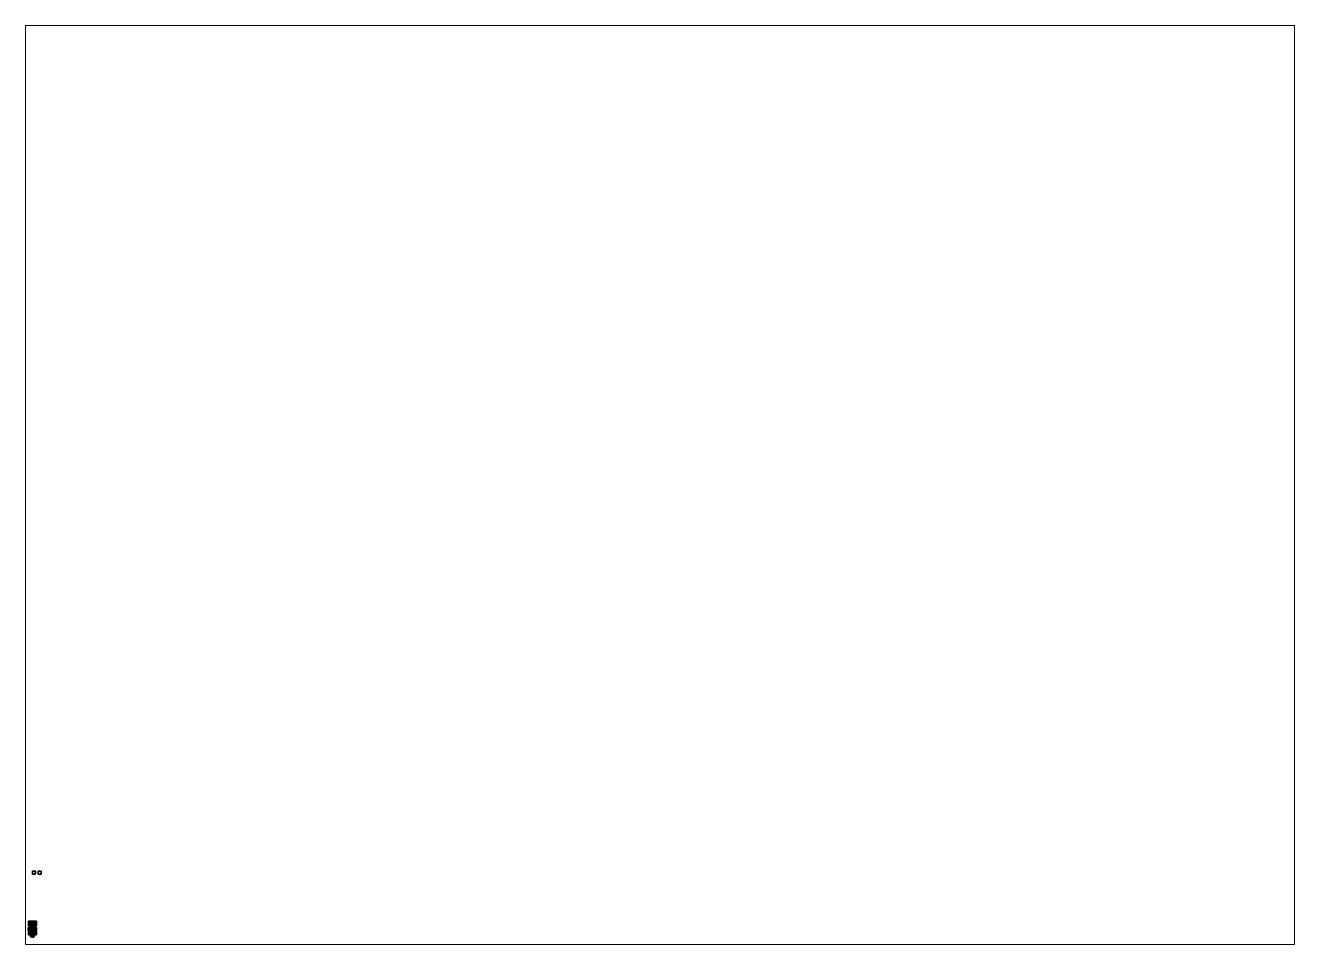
# Paper-space layout 'Layout1' of a CAD drawing. Header units: millimetres. Extents: x 28 to 251, y 20 to 181.
# The model-space entities are those that its viewports show. They can reach past a viewport. Long polylines and large blocks are cut down to what shows.
import ezdxf

# ---------------------------------------------------------------- set-up
doc = ezdxf.new("R2010")
doc.units = ezdxf.units.MM
for name, color, linetype in [('gun', 1, 'Continuous'), ('mudshields', 6, 'Continuous'), ('turret', 2, 'Continuous'), ('wheels', 2, 'Continuous')]:
    doc.layers.add(name, color=color, linetype=linetype)

msp = doc.modelspace()

# ---------------------------------------------------------------- linework, layer by layer
for points in [[(1, 19.32, 1), (1, 19.32), (0, 19.32), (0, 19.32, 1)], [(1, 19.32), (1, 18.32), (0, 18.32), (0, 19.32)], [(0, 19.32), (0, 18.32), (0, 18.32, 1), (0, 19.32, 1)], [(0, 19.32, 1), (0, 18.32, 1), (1, 18.32, 1), (1, 19.32, 1)], [(0, 18.32, 1), (0, 18.32), (1, 18.32), (1, 18.32, 1)], [(1, 18.32, 1), (1, 18.32), (1, 19.32), (1, 19.32, 1)], [(3, 19.32), (3, 18.32), (2, 18.32), (2, 19.32)], [(2, 19.32), (2, 18.32), (3, 18.32), (3, 19.32)], [(-1.38, 0.49, 1.26), (-1.31, 0.49, 1.09), (-1.31, -0.43, 1.09), (-1.38, -0.43, 1.26)], [(-1.31, 0.49, 1.43), (-1.38, 0.49, 1.26), (-1.38, -0.43, 1.26), (-1.31, -0.43, 1.43)], [(-0.9, 0.49, 1.26), (-1.31, 0.49, 1.09), (-1.38, 0.49, 1.26), (-0.97, 0.49, 1.43)], [(-0.97, 0.49, 1.43), (-1.38, 0.49, 1.26), (-1.31, 0.49, 1.43), (-1.14, 0.49, 1.5)], [(-1.34, 0.24, 0.93), (-1.34, 0.07, 0.93), (-1.38, 0.07, 1.26), (-1.38, 0.24, 1.26)], [(-1.38, 0.24, 1.26), (-1.38, 0.07, 1.26), (-1.34, 0.07, 0.93), (-1.34, 0.24, 0.93)], [(-1.34, 0.49, 0.93), (-1.34, -0.47, 0.93), (-0.9, -0.47, 0.93), (-0.9, 0.49, 0.93)], [(-0.9, 0.49, 0.52), (-0.9, -0.47, 0.52), (-1.34, -0.47, 0.52), (-1.34, 0.49, 0.52)], [(-0.9, 0.49, 0.93), (-0.9, 0.49, 0.52), (-1.34, 0.49, 0.52), (-1.34, 0.49, 0.93)], [(-1.34, 0.49, 0.52), (-1.34, -0.47, 0.52), (-1.34, -0.47, 0.93), (-1.34, 0.49, 0.93)], [(-1.31, 0.49, 1.09), (-1.14, 0.49, 1.02), (-1.14, -0.43, 1.02), (-1.31, -0.43, 1.09)], [(-1.14, 0.49, 1.5), (-1.31, 0.49, 1.43), (-1.31, -0.43, 1.43), (-1.14, -0.43, 1.5)], [(-0.97, 0.49, 1.09), (-1.14, 0.49, 1.02), (-1.31, 0.49, 1.09), (-0.9, 0.49, 1.26)], [(-1.14, 0.49, 1.02), (-0.97, 0.49, 1.09), (-0.97, -0.43, 1.09), (-1.14, -0.43, 1.02)], [(-0.97, 0.49, 1.43), (-1.14, 0.49, 1.5), (-1.14, -0.43, 1.5), (-0.97, -0.43, 1.43)], [(-1.14, 0.24, 1.5), (-1.14, 0.07, 1.5), (-0.9, 0.07, 1.53), (-0.9, 0.24, 1.53)], [(-0.9, 0.24, 1.53), (-0.9, 0.07, 1.53), (-1.14, 0.07, 1.5), (-1.14, 0.24, 1.5)], [(-0.97, 0.49, 1.09), (-0.9, 0.49, 1.26), (-0.9, -0.43, 1.26), (-0.97, -0.43, 1.09)], [(-0.9, 0.49, 1.26), (-0.97, 0.49, 1.43), (-0.97, -0.43, 1.43), (-0.9, -0.43, 1.26)], [(-0.85, 1.41, 0.81), (-0.85, 1.41, 0.81), (-0.9, 0.94, 1.65), (-0.89, 1.12, 1.74)], [(-0.85, 1.41, 0.81), (-0.9, 0.91, 0.81), (-0.9, 0.91, 1.65), (-0.9, 0.94, 1.65)], [(0.85, 1.41, 0.81), (0.9, 0.91, 0.81), (-0.9, 0.91, 0.81), (-0.85, 1.41, 0.81)], [(-0.89, 1.12, 1.74), (-0.9, 0.94, 1.65), (0.9, 0.94, 1.65), (0.89, 1.12, 1.74)], [(-0.9, 0.94, 1.65), (-0.9, -1.03, 1.65), (0.9, -1.03, 1.65), (0.9, 0.94, 1.65)], [(-0.9, 0.91, 0.81), (-0.9, -1.03, 0.81), (-0.9, -1.03, 1.65), (-0.9, 0.91, 1.65)], [(0.9, 0.91, 0.81), (0.9, -1.03, 0.81), (-0.9, -1.03, 0.81), (-0.9, 0.91, 0.81)], [(-0.9, 0.49, 0.81), (-0.9, -0.47, 0.81), (-0.9, -0.47, 0.52), (-0.9, 0.49, 0.52)], [(-0.81, 1.65, 0.81), (-0.85, 1.41, 0.81), (-0.89, 1.12, 1.74), (-0.81, 1.65, 1.72)], [(-0.81, 1.65, 1.72), (-0.89, 1.12, 1.74), (0.89, 1.12, 1.74), (0.81, 1.65, 1.72)], [(0.81, 1.65, 0.81), (0.85, 1.41, 0.81), (-0.85, 1.41, 0.81), (-0.81, 1.65, 0.81)], [(-0.82, 1.62, 1.68), (-0.84, 1.63, 1.68), (-0.83, 1.67, 2.95)], [(-0.84, 1.63, 1.68), (-0.84, 1.61, 1.68), (-0.83, 1.67, 2.95)], [(-0.84, 1.61, 1.68), (-0.82, 1.62, 1.68), (-0.83, 1.67, 2.95)], [(-0.81, 1.62, 1.7), (-0.81, 1.64, 1.68), (-0.84, 1.64, 1.68), (-0.84, 1.62, 1.7)], [(-0.81, 1.64, 1.68), (-0.81, 1.62, 1.66), (-0.84, 1.62, 1.66), (-0.84, 1.64, 1.68)], [(-0.84, 1.62, 1.66), (-0.84, 1.6, 1.68), (-0.82, 1.6, 1.68), (-0.84, 1.64, 1.68)], [(-0.81, 1.6, 1.68), (-0.81, 1.62, 1.7), (-0.84, 1.62, 1.7), (-0.84, 1.6, 1.68)], [(-0.81, 1.62, 1.66), (-0.81, 1.6, 1.68), (-0.84, 1.6, 1.68), (-0.84, 1.62, 1.66)], [(-0.74, 1.87, 0.81), (-0.81, 1.65, 0.81), (-0.81, 1.65, 1.72), (-0.74, 1.87, 1.34)], [(-0.74, 1.87, 1.34), (-0.81, 1.65, 1.72), (0.81, 1.65, 1.72), (0.74, 1.87, 1.34)], [(0.74, 1.87, 0.81), (0.81, 1.65, 0.81), (-0.81, 1.65, 0.81), (-0.74, 1.87, 0.81)], [(-0.51, 2.59, 0.81), (-0.74, 1.87, 0.81), (-0.74, 1.87, 1.34), (-0.67, 2.07, 1.34)], [(0.51, 2.59, 0.81), (0.74, 1.87, 0.81), (-0.74, 1.87, 0.81), (-0.51, 2.59, 0.81)], [(-0.67, 2.07, 1.34), (-0.74, 1.87, 1.34), (0.74, 1.87, 1.34), (0.67, 2.07, 1.34)], [(0.67, 2.07, 1.34), (0.51, 2.59, 0.81), (-0.51, 2.59, 0.81), (-0.67, 2.07, 1.34)], [(-0.62, 1, 0.42), (-0.62, -2.11, 0.42), (-0.62, -2.11, 0.81), (-0.62, 1, 0.81)], [(0.62, 1, 0.42), (0.62, -2.11, 0.42), (-0.62, -2.11, 0.42), (-0.62, 1, 0.42)], [(-0.51, 1, 0.42), (-0.62, 1, 0.42), (-0.62, 1, 0.81), (-0.51, 1, 0.81)], [(-0.53, 2.52, 1.07), (-0.53, 2.48, 1.07), (-0.46, 2.48, 1.15), (-0.46, 2.52, 1.15)], [(-0.46, 2.52, 1.15), (-0.46, 2.48, 1.15), (-0.53, 2.48, 1.07), (-0.53, 2.52, 1.07)], [(-0.53, 2.52, 1.07), (-0.53, 2.48, 1.07), (-0.53, 2.48, 0.92), (-0.53, 2.52, 0.88)], [(-0.53, 2.52, 0.88), (-0.53, 2.48, 0.92), (-0.53, 2.48, 1.07), (-0.53, 2.52, 1.07)], [(-0.51, 2.48, 1.03), (-0.52, 2.51, 1.03), (-0.49, 2.51, 0.98), (-0.49, 2.48, 0.98)], [(-0.49, 2.48, 1.07), (-0.49, 2.51, 1.08), (-0.52, 2.51, 1.03), (-0.51, 2.48, 1.03)], [(-0.43, 2.51, 1.08), (-0.4, 2.51, 1.03), (-0.52, 2.51, 1.03), (-0.49, 2.51, 1.08)], [(-0.4, 2.51, 1.03), (-0.43, 2.51, 0.98), (-0.49, 2.51, 0.98), (-0.52, 2.51, 1.03)], [(-0.51, 2.14, 0.42), (-0.51, 1, 0.42), (-0.51, 1, 0.81), (-0.51, 2.59, 0.81)], [(0.51, 2.59, 0.81), (0.51, 2.14, 0.42), (-0.51, 2.14, 0.42), (-0.51, 2.59, 0.81)], [(-0.49, 2.46, 1.03), (-0.51, 2.48, 1.03), (-0.49, 2.48, 0.98), (-0.48, 2.46, 1)], [(-0.48, 2.46, 1.06), (-0.49, 2.48, 1.07), (-0.51, 2.48, 1.03), (-0.49, 2.46, 1.03)], [(0.51, 2.14, 0.42), (0.51, 1, 0.42), (-0.51, 1, 0.42), (-0.51, 2.14, 0.42)], [(-0.49, 2.48, 0.98), (-0.49, 2.51, 0.98), (-0.43, 2.51, 0.98), (-0.43, 2.48, 0.99)], [(-0.43, 2.48, 1.08), (-0.43, 2.51, 1.08), (-0.49, 2.51, 1.08), (-0.49, 2.48, 1.07)], [(-0.48, 2.46, 1), (-0.49, 2.48, 0.98), (-0.43, 2.48, 0.99), (-0.44, 2.46, 1)], [(-0.44, 2.46, 1.06), (-0.43, 2.48, 1.08), (-0.49, 2.48, 1.07), (-0.48, 2.46, 1.06)], [(-0.46, 2.45, 1.03), (-0.49, 2.46, 1.03), (-0.48, 2.46, 1), (-0.46, 2.45, 1.03)], [(-0.46, 2.45, 1.03), (-0.48, 2.46, 1.06), (-0.49, 2.46, 1.03), (-0.46, 2.45, 1.03)], [(-0.46, 2.45, 1.03), (-0.48, 2.46, 1), (-0.44, 2.46, 1), (-0.46, 2.45, 1.03)], [(-0.46, 2.45, 1.03), (-0.44, 2.46, 1.06), (-0.48, 2.46, 1.06), (-0.46, 2.45, 1.03)], [(-0.39, 2.52, 1.07), (-0.39, 2.48, 1.07), (-0.46, 2.48, 1.15), (-0.46, 2.52, 1.15)], [(-0.46, 2.52, 1.15), (-0.46, 2.48, 1.15), (-0.39, 2.48, 1.07), (-0.39, 2.52, 1.07)], [(-0.46, 2.45, 1.03), (-0.44, 2.46, 1), (-0.43, 2.46, 1.03), (-0.46, 2.45, 1.03)], [(-0.46, 2.45, 1.03), (-0.43, 2.46, 1.03), (-0.44, 2.46, 1.06), (-0.46, 2.45, 1.03)], [(-0.44, 2.46, 1), (-0.43, 2.48, 0.99), (-0.41, 2.48, 1.03), (-0.43, 2.46, 1.03)], [(-0.43, 2.46, 1.03), (-0.41, 2.48, 1.03), (-0.43, 2.48, 1.08), (-0.44, 2.46, 1.06)], [(-0.43, 2.48, 0.99), (-0.43, 2.51, 0.98), (-0.4, 2.51, 1.03), (-0.41, 2.48, 1.03)], [(-0.41, 2.48, 1.03), (-0.4, 2.51, 1.03), (-0.43, 2.51, 1.08), (-0.43, 2.48, 1.08)], [(-0.39, 2.52, 1.07), (-0.39, 2.48, 1.07), (-0.39, 2.48, 0.92), (-0.39, 2.52, 0.88)], [(-0.39, 2.52, 0.88), (-0.39, 2.48, 0.92), (-0.39, 2.48, 1.07), (-0.39, 2.52, 1.07)], [(0.39, 2.52, 1.07), (0.39, 2.48, 1.07), (0.39, 2.48, 0.92), (0.39, 2.52, 0.88)], [(0.39, 2.52, 0.88), (0.39, 2.48, 0.92), (0.39, 2.48, 1.07), (0.39, 2.52, 1.07)], [(0.46, 2.52, 1.15), (0.46, 2.48, 1.15), (0.39, 2.48, 1.07), (0.39, 2.52, 1.07)], [(0.39, 2.52, 1.07), (0.39, 2.48, 1.07), (0.46, 2.48, 1.15), (0.46, 2.52, 1.15)], [(0.52, 2.51, 1.03), (0.49, 2.51, 0.98), (0.43, 2.51, 0.98), (0.4, 2.51, 1.03)], [(0.41, 2.48, 1.03), (0.4, 2.51, 1.03), (0.43, 2.51, 0.98), (0.43, 2.48, 0.98)], [(0.49, 2.51, 1.08), (0.52, 2.51, 1.03), (0.4, 2.51, 1.03), (0.43, 2.51, 1.08)], [(0.43, 2.48, 1.07), (0.43, 2.51, 1.08), (0.4, 2.51, 1.03), (0.41, 2.48, 1.03)], [(0.43, 2.46, 1.03), (0.41, 2.48, 1.03), (0.43, 2.48, 0.98), (0.44, 2.46, 1)], [(0.44, 2.46, 1.06), (0.43, 2.48, 1.07), (0.41, 2.48, 1.03), (0.43, 2.46, 1.03)], [(0.43, 2.48, 0.98), (0.43, 2.51, 0.98), (0.49, 2.51, 0.98), (0.49, 2.48, 0.99)], [(0.49, 2.48, 1.08), (0.49, 2.51, 1.08), (0.43, 2.51, 1.08), (0.43, 2.48, 1.07)], [(0.44, 2.46, 1), (0.43, 2.48, 0.98), (0.49, 2.48, 0.99), (0.48, 2.46, 1)], [(0.48, 2.46, 1.06), (0.49, 2.48, 1.08), (0.43, 2.48, 1.07), (0.44, 2.46, 1.06)], [(0.46, 2.45, 1.03), (0.43, 2.46, 1.03), (0.44, 2.46, 1), (0.46, 2.45, 1.03)], [(0.46, 2.45, 1.03), (0.44, 2.46, 1.06), (0.43, 2.46, 1.03), (0.46, 2.45, 1.03)], [(0.46, 2.45, 1.03), (0.44, 2.46, 1), (0.48, 2.46, 1), (0.46, 2.45, 1.03)], [(0.46, 2.45, 1.03), (0.48, 2.46, 1.06), (0.44, 2.46, 1.06), (0.46, 2.45, 1.03)], [(0.53, 2.52, 1.07), (0.53, 2.48, 1.07), (0.46, 2.48, 1.15), (0.46, 2.52, 1.15)], [(0.46, 2.52, 1.15), (0.46, 2.48, 1.15), (0.53, 2.48, 1.07), (0.53, 2.52, 1.07)], [(0.46, 2.45, 1.03), (0.48, 2.46, 1), (0.49, 2.46, 1.03), (0.46, 2.45, 1.03)], [(0.46, 2.45, 1.03), (0.49, 2.46, 1.03), (0.48, 2.46, 1.06), (0.46, 2.45, 1.03)], [(0.48, 2.46, 1), (0.49, 2.48, 0.99), (0.51, 2.48, 1.03), (0.49, 2.46, 1.03)], [(0.49, 2.46, 1.03), (0.51, 2.48, 1.03), (0.49, 2.48, 1.08), (0.48, 2.46, 1.06)], [(0.49, 2.48, 0.99), (0.49, 2.51, 0.98), (0.52, 2.51, 1.03), (0.51, 2.48, 1.03)], [(0.51, 2.48, 1.03), (0.52, 2.51, 1.03), (0.49, 2.51, 1.08), (0.49, 2.48, 1.08)], [(0.51, 1, 0.81), (0.51, 1, 0.42), (0.51, 2.14, 0.42), (0.51, 2.59, 0.81)], [(0.74, 1.87, 1.34), (0.74, 1.87, 0.81), (0.51, 2.59, 0.81), (0.67, 2.07, 1.34)], [(0.62, 1, 0.42), (0.51, 1, 0.42), (0.51, 1, 0.81), (0.62, 1, 0.81)], [(0.53, 2.52, 0.88), (0.53, 2.48, 0.92), (0.53, 2.48, 1.07), (0.53, 2.52, 1.07)], [(0.53, 2.52, 1.07), (0.53, 2.48, 1.07), (0.53, 2.48, 0.92), (0.53, 2.52, 0.88)], [(0.62, -2.11, 0.81), (0.62, -2.11, 0.42), (0.62, 1, 0.42), (0.62, 1, 0.81)], [(0.81, 1.65, 1.72), (0.81, 1.65, 0.81), (0.74, 1.87, 0.81), (0.74, 1.87, 1.34)], [(0.79, 1.24, 1.73), (0.82, 1.25, 1.73), (0.8, 1.3, 3)], [(0.79, 1.26, 1.73), (0.79, 1.24, 1.73), (0.8, 1.3, 3)], [(0.82, 1.25, 1.73), (0.79, 1.26, 1.73), (0.8, 1.3, 3)], [(0.89, 1.12, 1.74), (0.85, 1.41, 0.81), (0.81, 1.65, 0.81), (0.81, 1.65, 1.72)], [(0.9, 0.94, 1.65), (0.85, 1.41, 0.81), (0.85, 1.41, 0.81), (0.89, 1.12, 1.74)], [(0.9, 0.91, 1.65), (0.9, 0.91, 0.81), (0.85, 1.41, 0.81), (0.9, 0.94, 1.65)], [(0.9, -1.03, 1.65), (0.9, -1.03, 0.81), (0.9, 0.91, 0.81), (0.9, 0.91, 1.65)], [(1.34, 0.49, 0.93), (1.34, 0.49, 0.52), (0.9, 0.49, 0.52), (0.9, 0.49, 0.93)], [(0.9, 0.49, 0.93), (0.9, -0.47, 0.93), (1.34, -0.47, 0.93), (1.34, 0.49, 0.93)], [(1.34, 0.49, 0.52), (1.34, -0.47, 0.52), (0.9, -0.47, 0.52), (0.9, 0.49, 0.52)], [(0.9, 0.49, 0.52), (0.9, -0.47, 0.52), (0.9, -0.47, 0.81), (0.9, 0.49, 0.81)], [(0.97, 0.49, 1.43), (0.9, 0.49, 1.26), (0.9, -0.43, 1.26), (0.97, -0.43, 1.43)], [(0.9, 0.49, 1.26), (0.97, 0.49, 1.09), (0.97, -0.43, 1.09), (0.9, -0.43, 1.26)], [(1.31, 0.49, 1.43), (0.9, 0.49, 1.26), (0.97, 0.49, 1.43), (1.14, 0.49, 1.5)], [(1.38, 0.49, 1.26), (0.97, 0.49, 1.09), (0.9, 0.49, 1.26), (1.31, 0.49, 1.43)], [(1.14, 0.24, 1.5), (1.14, 0.07, 1.5), (0.9, 0.07, 1.53), (0.9, 0.24, 1.53)], [(0.9, 0.24, 1.53), (0.9, 0.07, 1.53), (1.14, 0.07, 1.5), (1.14, 0.24, 1.5)], [(1.14, 0.49, 1.5), (0.97, 0.49, 1.43), (0.97, -0.43, 1.43), (1.14, -0.43, 1.5)], [(0.97, 0.49, 1.09), (1.14, 0.49, 1.02), (1.14, -0.43, 1.02), (0.97, -0.43, 1.09)], [(1.31, 0.49, 1.09), (1.14, 0.49, 1.02), (0.97, 0.49, 1.09), (1.38, 0.49, 1.26)], [(1.31, 0.49, 1.43), (1.14, 0.49, 1.5), (1.14, -0.43, 1.5), (1.31, -0.43, 1.43)], [(1.14, 0.49, 1.02), (1.31, 0.49, 1.09), (1.31, -0.43, 1.09), (1.14, -0.43, 1.02)], [(1.38, 0.49, 1.26), (1.31, 0.49, 1.43), (1.31, -0.43, 1.43), (1.38, -0.43, 1.26)], [(1.31, 0.49, 1.09), (1.38, 0.49, 1.26), (1.38, -0.43, 1.26), (1.31, -0.43, 1.09)], [(1.34, -0.47, 0.93), (1.34, -0.47, 0.52), (1.34, 0.49, 0.52), (1.34, 0.49, 0.93)], [(1.38, 0.24, 1.26), (1.38, 0.07, 1.26), (1.34, 0.07, 0.93), (1.34, 0.24, 0.93)], [(1.34, 0.24, 0.93), (1.34, 0.07, 0.93), (1.38, 0.07, 1.26), (1.38, 0.24, 1.26)], [(-1.38, -0.13, 1.26), (-1.38, -0.3, 1.26), (-1.34, -0.3, 0.93), (-1.34, -0.13, 0.93)], [(-1.34, -0.13, 0.93), (-1.34, -0.3, 0.93), (-1.38, -0.3, 1.26), (-1.38, -0.13, 1.26)], [(-0.97, -0.43, 1.43), (-1.38, -0.43, 1.26), (-1.31, -0.43, 1.09), (-0.9, -0.43, 1.26)], [(-1.14, -0.43, 1.5), (-1.31, -0.43, 1.43), (-1.38, -0.43, 1.26), (-0.97, -0.43, 1.43)], [(-1.34, -0.47, 0.93), (-1.34, -0.47, 0.52), (-0.9, -0.47, 0.52), (-0.9, -0.47, 0.93)], [(-0.9, -0.43, 1.26), (-1.31, -0.43, 1.09), (-1.14, -0.43, 1.02), (-0.97, -0.43, 1.09)], [(-0.9, -0.13, 1.53), (-0.9, -0.3, 1.53), (-1.14, -0.3, 1.5), (-1.14, -0.13, 1.5)], [(-1.14, -0.13, 1.5), (-1.14, -0.3, 1.5), (-0.9, -0.3, 1.53), (-0.9, -0.13, 1.53)], [(-0.9, -1.03, 0.81), (-0.8, -1.52, 0.81), (-0.8, -1.52, 1.6), (-0.9, -1.03, 1.65)], [(-0.9, -1.03, 1.65), (-0.8, -1.52, 1.6), (0.8, -1.52, 1.6), (0.9, -1.03, 1.65)], [(0.9, -1.03, 0.81), (0.8, -1.52, 0.81), (-0.8, -1.52, 0.81), (-0.9, -1.03, 0.81)], [(-0.8, -1.52, 0.81), (-0.67, -2.09, 0.81), (-0.67, -2.09, 1.52), (-0.8, -1.52, 1.6)], [(-0.8, -1.52, 1.6), (-0.67, -2.09, 1.52), (0.67, -2.09, 1.52), (0.8, -1.52, 1.6)], [(0.8, -1.52, 0.81), (0.67, -2.09, 0.81), (-0.67, -2.09, 0.81), (-0.8, -1.52, 0.81)], [(-0.67, -2.09, 0.81), (-0.62, -2.29, 0.81), (-0.62, -2.29, 1.36), (-0.67, -2.09, 1.52)], [(-0.67, -2.09, 1.52), (-0.62, -2.29, 1.36), (0.62, -2.29, 1.36), (0.67, -2.09, 1.52)], [(0.67, -2.09, 0.81), (0.62, -2.29, 0.81), (-0.62, -2.29, 0.81), (-0.67, -2.09, 0.81)], [(-0.62, -2.11, 0.81), (-0.62, -2.11, 0.42), (0.62, -2.11, 0.42), (0.62, -2.11, 0.81)], [(-0.62, -2.29, 0.81), (-0.62, -2.6, 0.81), (-0.62, -2.6, 0.86), (-0.62, -2.29, 1.36)], [(-0.62, -2.29, 1.36), (-0.62, -2.6, 0.86), (0.62, -2.6, 0.86), (0.62, -2.29, 1.36)], [(0.62, -2.6, 0.81), (-0.62, -2.6, 0.81), (-0.62, -2.29, 0.81), (0.62, -2.29, 0.81)], [(-0.62, -2.6, 0.86), (-0.62, -2.6, 0.81), (0.62, -2.6, 0.81), (0.62, -2.6, 0.86)], [(-0.35, -2.54, 0.95), (-0.4, -2.61, 0.99), (-0.4, -2.43, 1.3), (-0.35, -2.36, 1.26)], [(-0.4, -2.43, 1.3), (-0.22, -2.43, 1.3), (-0.27, -2.36, 1.26), (-0.35, -2.36, 1.26)], [(-0.4, -2.61, 0.99), (-0.35, -2.68, 1.03), (-0.35, -2.5, 1.34), (-0.4, -2.43, 1.3)], [(-0.35, -2.5, 1.34), (-0.27, -2.5, 1.34), (-0.22, -2.43, 1.3), (-0.4, -2.43, 1.3)], [(-0.35, -2.54, 0.95), (-0.27, -2.54, 0.95), (-0.22, -2.61, 0.99), (-0.4, -2.61, 0.99)], [(-0.4, -2.61, 0.99), (-0.22, -2.61, 0.99), (-0.27, -2.68, 1.03), (-0.35, -2.68, 1.03)], [(-0.35, -2.68, 1.03), (-0.27, -2.68, 1.03), (-0.27, -2.5, 1.34), (-0.35, -2.5, 1.34)], [(-0.22, -2.61, 0.99), (-0.27, -2.54, 0.95), (-0.27, -2.36, 1.26), (-0.22, -2.43, 1.3)], [(-0.27, -2.68, 1.03), (-0.22, -2.61, 0.99), (-0.22, -2.43, 1.3), (-0.27, -2.5, 1.34)], [(-0.2, -2.55, 0.93), (-0.2, -2.71, 1.02), (-0.2, -2.51, 1.37), (-0.2, -2.33, 1.28)], [(-0.2, -2.33, 1.28), (-0.2, -2.51, 1.37), (0.4, -2.51, 1.37), (0.4, -2.33, 1.28)], [(-0.2, -2.51, 1.37), (-0.2, -2.71, 1.02), (0.4, -2.71, 1.02), (0.4, -2.51, 1.37)], [(0.4, -2.55, 0.93), (0.4, -2.71, 1.02), (-0.2, -2.71, 1.02), (-0.2, -2.55, 0.93)], [(0.4, -2.51, 1.37), (0.4, -2.71, 1.02), (0.4, -2.55, 0.93), (0.4, -2.33, 1.28)], [(0.47, -2.54, 0.95), (0.42, -2.61, 0.99), (0.42, -2.43, 1.3), (0.47, -2.36, 1.26)], [(0.42, -2.43, 1.3), (0.6, -2.43, 1.3), (0.55, -2.36, 1.26), (0.47, -2.36, 1.26)], [(0.42, -2.61, 0.99), (0.47, -2.68, 1.03), (0.47, -2.5, 1.34), (0.42, -2.43, 1.3)], [(0.47, -2.5, 1.34), (0.55, -2.5, 1.34), (0.6, -2.43, 1.3), (0.42, -2.43, 1.3)], [(0.47, -2.54, 0.95), (0.55, -2.54, 0.95), (0.6, -2.61, 0.99), (0.42, -2.61, 0.99)], [(0.42, -2.61, 0.99), (0.6, -2.61, 0.99), (0.55, -2.68, 1.03), (0.47, -2.68, 1.03)], [(0.47, -2.68, 1.03), (0.55, -2.68, 1.03), (0.55, -2.5, 1.34), (0.47, -2.5, 1.34)], [(0.55, -2.68, 1.03), (0.6, -2.61, 0.99), (0.6, -2.43, 1.3), (0.55, -2.5, 1.34)], [(0.6, -2.61, 0.99), (0.55, -2.54, 0.95), (0.55, -2.36, 1.26), (0.6, -2.43, 1.3)], [(0.62, -2.29, 1.36), (0.62, -2.29, 0.81), (0.67, -2.09, 0.81), (0.67, -2.09, 1.52)], [(0.62, -2.6, 0.86), (0.62, -2.6, 0.81), (0.62, -2.29, 0.81), (0.62, -2.29, 1.36)], [(0.67, -2.09, 1.52), (0.67, -2.09, 0.81), (0.8, -1.52, 0.81), (0.8, -1.52, 1.6)], [(0.8, -1.52, 1.6), (0.8, -1.52, 0.81), (0.9, -1.03, 0.81), (0.9, -1.03, 1.65)], [(1.14, -0.13, 1.5), (1.14, -0.3, 1.5), (0.9, -0.3, 1.53), (0.9, -0.13, 1.53)], [(0.9, -0.13, 1.53), (0.9, -0.3, 1.53), (1.14, -0.3, 1.5), (1.14, -0.13, 1.5)], [(1.14, -0.43, 1.5), (0.97, -0.43, 1.43), (0.9, -0.43, 1.26), (1.31, -0.43, 1.43)], [(1.31, -0.43, 1.43), (0.9, -0.43, 1.26), (0.97, -0.43, 1.09), (1.38, -0.43, 1.26)], [(0.9, -0.47, 0.93), (0.9, -0.47, 0.52), (1.34, -0.47, 0.52), (1.34, -0.47, 0.93)], [(1.38, -0.43, 1.26), (0.97, -0.43, 1.09), (1.14, -0.43, 1.02), (1.31, -0.43, 1.09)], [(1.38, -0.13, 1.26), (1.38, -0.3, 1.26), (1.34, -0.3, 0.93), (1.34, -0.13, 0.93)], [(1.34, -0.13, 0.93), (1.34, -0.3, 0.93), (1.38, -0.3, 1.26), (1.38, -0.13, 1.26)]]:
    msp.add_3dface(points)
at = {"layer": 'gun'}
for points in [[(-0.44, 0.48, 2.13), (-0.42, 0.49, 2.14), (-0.42, 0.54, 2.03), (-0.44, 0.53, 2.03)], [(-0.44, 0.53, 2.03), (-0.42, 0.54, 2.03), (-0.42, 0.49, 1.92), (-0.44, 0.48, 1.93)], [(-0.42, 0.47, 2.12), (-0.44, 0.48, 2.13), (-0.44, 0.53, 2.03), (-0.42, 0.51, 2.03)], [(-0.42, 0.51, 2.03), (-0.44, 0.53, 2.03), (-0.44, 0.48, 1.93), (-0.42, 0.47, 1.94)], [(-0.44, 0.38, 2.17), (-0.42, 0.38, 2.19), (-0.42, 0.49, 2.14), (-0.44, 0.48, 2.13)], [(-0.44, 0.48, 1.93), (-0.42, 0.49, 1.92), (-0.42, 0.38, 1.87), (-0.44, 0.38, 1.88)], [(-0.42, 0.38, 2.16), (-0.44, 0.38, 2.17), (-0.44, 0.48, 2.13), (-0.42, 0.47, 2.12)], [(-0.42, 0.47, 1.94), (-0.44, 0.48, 1.93), (-0.44, 0.38, 1.88), (-0.42, 0.38, 1.9)], [(-0.42, 0.38, 1.9), (-0.44, 0.38, 1.88), (-0.44, 0.28, 1.93), (-0.42, 0.29, 1.94)], [(-0.44, 0.38, 1.88), (-0.42, 0.38, 1.87), (-0.42, 0.27, 1.92), (-0.44, 0.28, 1.93)], [(-0.42, 0.29, 2.12), (-0.44, 0.28, 2.13), (-0.44, 0.38, 2.17), (-0.42, 0.38, 2.16)], [(-0.44, 0.28, 2.13), (-0.42, 0.27, 2.14), (-0.42, 0.38, 2.19), (-0.44, 0.38, 2.17)], [(-0.42, 0.29, 1.94), (-0.44, 0.28, 1.93), (-0.44, 0.24, 2.03), (-0.42, 0.25, 2.03)], [(-0.42, 0.25, 2.03), (-0.44, 0.24, 2.03), (-0.44, 0.28, 2.13), (-0.42, 0.29, 2.12)], [(-0.44, 0.28, 1.93), (-0.42, 0.27, 1.92), (-0.42, 0.22, 2.03), (-0.44, 0.24, 2.03)], [(-0.44, 0.24, 2.03), (-0.42, 0.22, 2.03), (-0.42, 0.27, 2.14), (-0.44, 0.28, 2.13)], [(-0.42, 0.49, 2.14), (-0.41, 0.48, 2.13), (-0.41, 0.53, 2.03), (-0.42, 0.54, 2.03)], [(-0.42, 0.54, 2.03), (-0.41, 0.53, 2.03), (-0.41, 0.48, 1.93), (-0.42, 0.49, 1.92)], [(-0.41, 0.48, 2.13), (-0.42, 0.47, 2.12), (-0.42, 0.51, 2.03), (-0.41, 0.53, 2.03)], [(-0.41, 0.53, 2.03), (-0.42, 0.51, 2.03), (-0.42, 0.47, 1.94), (-0.41, 0.48, 1.93)], [(-0.42, 0.38, 2.19), (-0.41, 0.38, 2.17), (-0.41, 0.48, 2.13), (-0.42, 0.49, 2.14)], [(-0.42, 0.49, 1.92), (-0.41, 0.48, 1.93), (-0.41, 0.38, 1.88), (-0.42, 0.38, 1.87)], [(-0.41, 0.38, 2.17), (-0.42, 0.38, 2.16), (-0.42, 0.47, 2.12), (-0.41, 0.48, 2.13)], [(-0.41, 0.48, 1.93), (-0.42, 0.47, 1.94), (-0.42, 0.38, 1.9), (-0.41, 0.38, 1.88)], [(-0.42, 0.38, 1.87), (-0.41, 0.38, 1.88), (-0.41, 0.28, 1.93), (-0.42, 0.27, 1.92)], [(-0.41, 0.38, 1.88), (-0.42, 0.38, 1.9), (-0.42, 0.29, 1.94), (-0.41, 0.28, 1.93)], [(-0.42, 0.27, 2.14), (-0.41, 0.28, 2.13), (-0.41, 0.38, 2.17), (-0.42, 0.38, 2.19)], [(-0.41, 0.28, 2.13), (-0.42, 0.29, 2.12), (-0.42, 0.38, 2.16), (-0.41, 0.38, 2.17)], [(-0.41, 0.28, 1.93), (-0.42, 0.29, 1.94), (-0.42, 0.25, 2.03), (-0.41, 0.24, 2.03)], [(-0.41, 0.24, 2.03), (-0.42, 0.25, 2.03), (-0.42, 0.29, 2.12), (-0.41, 0.28, 2.13)], [(-0.42, 0.27, 1.92), (-0.41, 0.28, 1.93), (-0.41, 0.24, 2.03), (-0.42, 0.22, 2.03)], [(-0.42, 0.22, 2.03), (-0.41, 0.24, 2.03), (-0.41, 0.28, 2.13), (-0.42, 0.27, 2.14)], [(-0.4, 0.47, 2.09), (-0.4, -0.17, 2.09), (-0.3, -0.17, 2.09), (-0.3, 0.47, 2.09)], [(-0.3, -0.17, 1.86), (-0.4, -0.17, 1.86), (-0.4, 0.47, 1.86), (-0.3, 0.47, 1.86)], [(-0.3, 0.47, 1.86), (-0.4, 0.47, 1.86), (-0.4, 0.47, 2.09), (-0.3, 0.47, 2.09)], [(-0.4, 0.47, 1.86), (-0.4, -0.17, 1.86), (-0.4, -0.17, 2.09), (-0.4, 0.47, 2.09)], [(-0.35, 0.72, 2.08), (-0.39, 0.72, 2.05), (-0.39, 0.47, 2.05), (-0.35, 0.47, 2.08)], [(-0.39, 0.72, 2.05), (-0.39, 0.72, 2), (-0.39, 0.47, 2), (-0.39, 0.47, 2.05)], [(-0.39, 0.72, 2), (-0.35, 0.72, 1.98), (-0.35, 0.47, 1.98), (-0.39, 0.47, 2)], [(-0.35, 0.72, 2.06), (-0.38, 0.72, 2.05), (-0.39, 0.72, 2.06), (-0.35, 0.72, 2.08)], [(-0.38, 0.72, 2.05), (-0.38, 0.72, 2.01), (-0.39, 0.72, 2), (-0.39, 0.72, 2.05)], [(-0.38, 0.72, 2.01), (-0.35, 0.72, 2), (-0.35, 0.72, 1.98), (-0.39, 0.72, 2)], [(-0.35, 0.83, 2.05), (-0.37, 0.83, 2.04), (-0.38, 0.72, 2.05), (-0.35, 0.72, 2.07)], [(-0.37, 0.83, 2.04), (-0.37, 0.83, 2.02), (-0.38, 0.72, 2.01), (-0.38, 0.72, 2.05)], [(-0.37, 0.83, 2.02), (-0.35, 0.83, 2), (-0.35, 0.72, 2), (-0.38, 0.72, 2.01)], [(-0.35, 1.47, 2.05), (-0.37, 1.47, 2.04), (-0.37, 1.41, 2.04), (-0.35, 1.41, 2.05)], [(-0.37, 1.47, 2.04), (-0.37, 1.47, 2.02), (-0.37, 1.41, 2.02), (-0.37, 1.41, 2.04)], [(-0.37, 1.47, 2.02), (-0.35, 1.47, 2), (-0.35, 1.41, 2), (-0.37, 1.41, 2.02)], [(-0.37, 1.47, 2.02), (-0.37, 1.47, 2.04), (-0.35, 1.47, 2.05), (-0.35, 1.47, 2)], [(-0.35, 1.41, 2.05), (-0.37, 1.41, 2.04), (-0.37, 0.83, 2.04), (-0.35, 0.83, 2.05)], [(-0.37, 1.41, 2.04), (-0.37, 1.41, 2.02), (-0.37, 0.83, 2.02), (-0.37, 0.83, 2.04)], [(-0.37, 1.41, 2.02), (-0.35, 1.41, 2.01), (-0.35, 0.83, 2), (-0.37, 0.83, 2.02)], [(-0.37, 1.41, 2.02), (-0.35, 1.41, 2), (-0.35, 1.41, 2.01), (-0.37, 1.41, 2.02)], [(-0.37, 1.41, 2.04), (-0.37, 1.41, 2.02), (-0.37, 1.41, 2.02), (-0.37, 1.41, 2.04)], [(-0.35, 1.41, 2.05), (-0.37, 1.41, 2.04), (-0.37, 1.41, 2.04), (-0.35, 1.41, 2.05)], [(-0.35, 1.47, 2), (-0.33, 1.47, 2.02), (-0.33, 1.41, 2.02), (-0.35, 1.41, 2)], [(-0.33, 1.47, 2.04), (-0.35, 1.47, 2.05), (-0.35, 1.41, 2.05), (-0.33, 1.41, 2.04)], [(-0.35, 1.47, 2), (-0.35, 1.47, 2.05), (-0.33, 1.47, 2.04), (-0.33, 1.47, 2.02)], [(-0.35, 1.41, 2.01), (-0.33, 1.41, 2.02), (-0.33, 0.83, 2.02), (-0.35, 0.83, 2)], [(-0.33, 1.41, 2.04), (-0.35, 1.41, 2.05), (-0.35, 0.83, 2.05), (-0.33, 0.83, 2.04)], [(-0.35, 1.41, 2), (-0.33, 1.41, 2.02), (-0.33, 1.41, 2.02), (-0.35, 1.41, 2.01)], [(-0.33, 1.41, 2.04), (-0.35, 1.41, 2.05), (-0.35, 1.41, 2.05), (-0.33, 1.41, 2.04)], [(-0.35, 0.83, 2), (-0.33, 0.83, 2.02), (-0.32, 0.72, 2.01), (-0.35, 0.72, 2)], [(-0.33, 0.83, 2.04), (-0.35, 0.83, 2.05), (-0.35, 0.72, 2.07), (-0.32, 0.72, 2.05)], [(-0.35, 0.72, 1.98), (-0.31, 0.72, 2), (-0.31, 0.47, 2), (-0.35, 0.47, 1.98)], [(-0.31, 0.72, 2.05), (-0.35, 0.72, 2.08), (-0.35, 0.47, 2.08), (-0.31, 0.47, 2.05)], [(-0.32, 0.72, 2.05), (-0.35, 0.72, 2.06), (-0.35, 0.72, 2.08), (-0.31, 0.72, 2.06)], [(-0.35, 0.72, 2), (-0.32, 0.72, 2.01), (-0.31, 0.72, 2), (-0.35, 0.72, 1.98)], [(-0.33, 1.47, 2.02), (-0.33, 1.47, 2.04), (-0.33, 1.41, 2.04), (-0.33, 1.41, 2.02)], [(-0.33, 1.41, 2.02), (-0.33, 1.41, 2.04), (-0.33, 0.83, 2.04), (-0.33, 0.83, 2.02)], [(-0.33, 1.41, 2.02), (-0.33, 1.41, 2.04), (-0.33, 1.41, 2.04), (-0.33, 1.41, 2.02)], [(-0.33, 0.83, 2.02), (-0.33, 0.83, 2.04), (-0.32, 0.72, 2.05), (-0.32, 0.72, 2.01)], [(-0.32, 0.72, 2.01), (-0.32, 0.72, 2.05), (-0.31, 0.72, 2.05), (-0.31, 0.72, 2)], [(-0.31, 0.72, 2), (-0.31, 0.72, 2.05), (-0.31, 0.47, 2.05), (-0.31, 0.47, 2)], [(-0.3, 0.48, 2.13), (-0.28, 0.49, 2.14), (-0.28, 0.54, 2.03), (-0.3, 0.53, 2.03)], [(-0.3, 0.53, 2.03), (-0.28, 0.54, 2.03), (-0.28, 0.49, 1.92), (-0.3, 0.48, 1.93)], [(-0.28, 0.47, 2.12), (-0.3, 0.48, 2.13), (-0.3, 0.53, 2.03), (-0.28, 0.51, 2.03)], [(-0.28, 0.51, 2.03), (-0.3, 0.53, 2.03), (-0.3, 0.48, 1.93), (-0.28, 0.47, 1.94)], [(-0.3, 0.48, 1.93), (-0.28, 0.49, 1.92), (-0.28, 0.38, 1.87), (-0.3, 0.38, 1.88)], [(-0.28, 0.47, 1.94), (-0.3, 0.48, 1.93), (-0.3, 0.38, 1.88), (-0.28, 0.38, 1.9)], [(-0.3, 0.47, 2.09), (-0.3, -0.17, 2.09), (-0.3, -0.17, 1.86), (-0.3, 0.47, 1.86)], [(-0.11, 0.32, 1.94), (-0.3, 0.32, 1.94), (-0.3, 0.47, 1.94), (-0.11, 0.47, 1.94)], [(-0.11, 0.47, 1.94), (-0.3, 0.47, 1.94), (-0.3, 0.47, 2.11), (-0.11, 0.47, 2.11)], [(-0.3, 0.47, 2.11), (-0.3, 0.32, 2.11), (-0.11, 0.32, 2.11), (-0.11, 0.47, 2.11)], [(-0.3, 0.47, 2.09), (-0.3, 0.32, 2.09), (-0.3, 0.32, 2.11), (-0.3, 0.47, 2.11)], [(-0.28, 0.38, 1.9), (-0.3, 0.38, 1.88), (-0.3, 0.28, 1.93), (-0.28, 0.29, 1.94)], [(-0.3, 0.38, 1.88), (-0.28, 0.38, 1.87), (-0.28, 0.27, 1.92), (-0.3, 0.28, 1.93)], [(-0.11, 0.32, 2.11), (-0.3, 0.32, 2.11), (-0.3, 0.32, 1.94), (-0.11, 0.32, 1.94)], [(-0.28, 0.29, 1.94), (-0.3, 0.28, 1.93), (-0.3, 0.24, 2.03), (-0.28, 0.25, 2.03)], [(-0.3, 0.28, 1.93), (-0.28, 0.27, 1.92), (-0.28, 0.22, 2.03), (-0.3, 0.24, 2.03)], [(-0.3, 0.38, 2.17), (-0.28, 0.38, 2.19), (-0.28, 0.49, 2.14), (-0.3, 0.48, 2.13)], [(-0.28, 0.38, 2.16), (-0.3, 0.38, 2.17), (-0.3, 0.48, 2.13), (-0.28, 0.47, 2.12)], [(-0.28, 0.29, 2.12), (-0.3, 0.28, 2.13), (-0.3, 0.38, 2.17), (-0.28, 0.38, 2.16)], [(-0.3, 0.28, 2.13), (-0.28, 0.27, 2.14), (-0.28, 0.38, 2.19), (-0.3, 0.38, 2.17)], [(-0.28, 0.25, 2.03), (-0.3, 0.24, 2.03), (-0.3, 0.28, 2.13), (-0.28, 0.29, 2.12)], [(-0.3, 0.24, 2.03), (-0.28, 0.22, 2.03), (-0.28, 0.27, 2.14), (-0.3, 0.28, 2.13)], [(-0.28, 0.49, 2.14), (-0.27, 0.48, 2.13), (-0.27, 0.53, 2.03), (-0.28, 0.54, 2.03)], [(-0.28, 0.54, 2.03), (-0.27, 0.53, 2.03), (-0.27, 0.48, 1.93), (-0.28, 0.49, 1.92)], [(-0.27, 0.48, 2.13), (-0.28, 0.47, 2.12), (-0.28, 0.51, 2.03), (-0.27, 0.53, 2.03)], [(-0.27, 0.53, 2.03), (-0.28, 0.51, 2.03), (-0.28, 0.47, 1.94), (-0.27, 0.48, 1.93)], [(-0.28, 0.38, 2.19), (-0.27, 0.38, 2.17), (-0.27, 0.48, 2.13), (-0.28, 0.49, 2.14)], [(-0.28, 0.49, 1.92), (-0.27, 0.48, 1.93), (-0.27, 0.38, 1.88), (-0.28, 0.38, 1.87)], [(-0.27, 0.38, 2.17), (-0.28, 0.38, 2.16), (-0.28, 0.47, 2.12), (-0.27, 0.48, 2.13)], [(-0.27, 0.48, 1.93), (-0.28, 0.47, 1.94), (-0.28, 0.38, 1.9), (-0.27, 0.38, 1.88)], [(-0.28, 0.38, 1.87), (-0.27, 0.38, 1.88), (-0.27, 0.28, 1.93), (-0.28, 0.27, 1.92)], [(-0.27, 0.38, 1.88), (-0.28, 0.38, 1.9), (-0.28, 0.29, 1.94), (-0.27, 0.28, 1.93)], [(-0.28, 0.27, 2.14), (-0.27, 0.28, 2.13), (-0.27, 0.38, 2.17), (-0.28, 0.38, 2.19)], [(-0.27, 0.28, 2.13), (-0.28, 0.29, 2.12), (-0.28, 0.38, 2.16), (-0.27, 0.38, 2.17)], [(-0.27, 0.28, 1.93), (-0.28, 0.29, 1.94), (-0.28, 0.25, 2.03), (-0.27, 0.24, 2.03)], [(-0.27, 0.24, 2.03), (-0.28, 0.25, 2.03), (-0.28, 0.29, 2.12), (-0.27, 0.28, 2.13)], [(-0.28, 0.27, 1.92), (-0.27, 0.28, 1.93), (-0.27, 0.24, 2.03), (-0.28, 0.22, 2.03)], [(-0.28, 0.22, 2.03), (-0.27, 0.24, 2.03), (-0.27, 0.28, 2.13), (-0.28, 0.27, 2.14)], [(-0.11, 0.47, 2.11), (-0.11, 0.32, 2.11), (-0.11, 0.32, 1.94), (-0.11, 0.47, 1.94)], [(0.11, 0.47, 1.94), (0.11, 0.32, 1.94), (0.11, 0.32, 2.11), (0.11, 0.47, 2.11)], [(0.3, 0.47, 1.94), (0.3, 0.32, 1.94), (0.11, 0.32, 1.94), (0.11, 0.47, 1.94)], [(0.11, 0.47, 2.11), (0.3, 0.47, 2.11), (0.3, 0.47, 1.94), (0.11, 0.47, 1.94)], [(0.11, 0.32, 2.11), (0.3, 0.32, 2.11), (0.3, 0.47, 2.11), (0.11, 0.47, 2.11)], [(0.11, 0.32, 1.94), (0.3, 0.32, 1.94), (0.3, 0.32, 2.11), (0.11, 0.32, 2.11)], [(0.26, 0.53, 2.03), (0.28, 0.54, 2.03), (0.28, 0.49, 1.92), (0.26, 0.48, 1.93)], [(0.26, 0.48, 2.13), (0.28, 0.49, 2.14), (0.28, 0.54, 2.03), (0.26, 0.53, 2.03)], [(0.28, 0.51, 2.03), (0.26, 0.53, 2.03), (0.26, 0.48, 1.93), (0.28, 0.47, 1.94)], [(0.28, 0.47, 2.12), (0.26, 0.48, 2.13), (0.26, 0.53, 2.03), (0.28, 0.51, 2.03)], [(0.26, 0.48, 1.93), (0.28, 0.49, 1.92), (0.28, 0.38, 1.87), (0.26, 0.38, 1.88)], [(0.26, 0.38, 2.17), (0.28, 0.38, 2.19), (0.28, 0.49, 2.14), (0.26, 0.48, 2.13)], [(0.28, 0.47, 1.94), (0.26, 0.48, 1.93), (0.26, 0.38, 1.88), (0.28, 0.38, 1.9)], [(0.28, 0.38, 2.16), (0.26, 0.38, 2.17), (0.26, 0.48, 2.13), (0.28, 0.47, 2.12)], [(0.26, 0.28, 2.13), (0.28, 0.27, 2.14), (0.28, 0.38, 2.19), (0.26, 0.38, 2.17)], [(0.28, 0.29, 2.12), (0.26, 0.28, 2.13), (0.26, 0.38, 2.17), (0.28, 0.38, 2.16)], [(0.26, 0.38, 1.88), (0.28, 0.38, 1.87), (0.28, 0.27, 1.92), (0.26, 0.28, 1.93)], [(0.28, 0.38, 1.9), (0.26, 0.38, 1.88), (0.26, 0.28, 1.93), (0.28, 0.29, 1.94)], [(0.28, 0.25, 2.03), (0.26, 0.24, 2.03), (0.26, 0.28, 2.13), (0.28, 0.29, 2.12)], [(0.28, 0.29, 1.94), (0.26, 0.28, 1.93), (0.26, 0.24, 2.03), (0.28, 0.25, 2.03)], [(0.26, 0.24, 2.03), (0.28, 0.22, 2.03), (0.28, 0.27, 2.14), (0.26, 0.28, 2.13)], [(0.26, 0.28, 1.93), (0.28, 0.27, 1.92), (0.28, 0.22, 2.03), (0.26, 0.24, 2.03)], [(0.28, 0.54, 2.03), (0.29, 0.53, 2.03), (0.29, 0.48, 1.93), (0.28, 0.49, 1.92)], [(0.28, 0.49, 2.14), (0.29, 0.48, 2.13), (0.29, 0.53, 2.03), (0.28, 0.54, 2.03)], [(0.29, 0.53, 2.03), (0.28, 0.51, 2.03), (0.28, 0.47, 1.94), (0.29, 0.48, 1.93)], [(0.29, 0.48, 2.13), (0.28, 0.47, 2.12), (0.28, 0.51, 2.03), (0.29, 0.53, 2.03)], [(0.28, 0.49, 1.92), (0.29, 0.48, 1.93), (0.29, 0.38, 1.88), (0.28, 0.38, 1.87)], [(0.28, 0.38, 2.19), (0.29, 0.38, 2.17), (0.29, 0.48, 2.13), (0.28, 0.49, 2.14)], [(0.29, 0.48, 1.93), (0.28, 0.47, 1.94), (0.28, 0.38, 1.9), (0.29, 0.38, 1.88)], [(0.29, 0.38, 2.17), (0.28, 0.38, 2.16), (0.28, 0.47, 2.12), (0.29, 0.48, 2.13)], [(0.29, 0.28, 2.13), (0.28, 0.29, 2.12), (0.28, 0.38, 2.16), (0.29, 0.38, 2.17)], [(0.28, 0.27, 2.14), (0.29, 0.28, 2.13), (0.29, 0.38, 2.17), (0.28, 0.38, 2.19)], [(0.29, 0.38, 1.88), (0.28, 0.38, 1.9), (0.28, 0.29, 1.94), (0.29, 0.28, 1.93)], [(0.28, 0.38, 1.87), (0.29, 0.38, 1.88), (0.29, 0.28, 1.93), (0.28, 0.27, 1.92)], [(0.29, 0.24, 2.03), (0.28, 0.25, 2.03), (0.28, 0.29, 2.12), (0.29, 0.28, 2.13)], [(0.29, 0.28, 1.93), (0.28, 0.29, 1.94), (0.28, 0.25, 2.03), (0.29, 0.24, 2.03)], [(0.28, 0.22, 2.03), (0.29, 0.24, 2.03), (0.29, 0.28, 2.13), (0.28, 0.27, 2.14)], [(0.28, 0.27, 1.92), (0.29, 0.28, 1.93), (0.29, 0.24, 2.03), (0.28, 0.22, 2.03)], [(0.3, 0.47, 1.86), (0.3, -0.17, 1.86), (0.3, -0.17, 2.09), (0.3, 0.47, 2.09)], [(0.4, -0.17, 1.86), (0.3, -0.17, 1.86), (0.3, 0.47, 1.86), (0.4, 0.47, 1.86)], [(0.3, 0.47, 2.09), (0.3, -0.17, 2.09), (0.4, -0.17, 2.09), (0.4, 0.47, 2.09)], [(0.4, 0.47, 1.86), (0.3, 0.47, 1.86), (0.3, 0.47, 2.09), (0.4, 0.47, 2.09)], [(0.3, 0.32, 2.11), (0.3, 0.32, 2.09), (0.3, 0.47, 2.09), (0.3, 0.47, 2.11)], [(0.32, 0.72, 2.01), (0.35, 0.72, 2), (0.35, 0.72, 1.98), (0.31, 0.72, 2)], [(0.35, 0.72, 2.06), (0.32, 0.72, 2.05), (0.31, 0.72, 2.06), (0.35, 0.72, 2.08)], [(0.31, 0.72, 2), (0.35, 0.72, 1.98), (0.35, 0.47, 1.98), (0.31, 0.47, 2)], [(0.35, 0.72, 2.08), (0.31, 0.72, 2.05), (0.31, 0.47, 2.05), (0.35, 0.47, 2.08)], [(0.32, 0.72, 2.05), (0.32, 0.72, 2.01), (0.31, 0.72, 2), (0.31, 0.72, 2.05)], [(0.31, 0.72, 2.05), (0.31, 0.72, 2), (0.31, 0.47, 2), (0.31, 0.47, 2.05)], [(0.33, 0.83, 2.02), (0.35, 0.83, 2), (0.35, 0.72, 2), (0.32, 0.72, 2.01)], [(0.35, 0.83, 2.05), (0.33, 0.83, 2.04), (0.32, 0.72, 2.05), (0.35, 0.72, 2.07)], [(0.33, 0.83, 2.04), (0.33, 0.83, 2.02), (0.32, 0.72, 2.01), (0.32, 0.72, 2.05)], [(0.33, 1.47, 2.02), (0.33, 1.47, 2.04), (0.35, 1.47, 2.05), (0.35, 1.47, 2)], [(0.33, 1.47, 2.02), (0.35, 1.47, 2), (0.35, 1.41, 2), (0.33, 1.41, 2.02)], [(0.35, 1.47, 2.05), (0.33, 1.47, 2.04), (0.33, 1.41, 2.04), (0.35, 1.41, 2.05)], [(0.33, 1.47, 2.04), (0.33, 1.47, 2.02), (0.33, 1.41, 2.02), (0.33, 1.41, 2.04)], [(0.35, 1.41, 2.05), (0.33, 1.41, 2.04), (0.33, 1.41, 2.04), (0.35, 1.41, 2.05)], [(0.33, 1.41, 2.04), (0.33, 1.41, 2.02), (0.33, 1.41, 2.02), (0.33, 1.41, 2.04)], [(0.33, 1.41, 2.02), (0.35, 1.41, 2), (0.35, 1.41, 2.01), (0.33, 1.41, 2.02)], [(0.33, 1.41, 2.02), (0.35, 1.41, 2.01), (0.35, 0.83, 2), (0.33, 0.83, 2.02)], [(0.33, 1.41, 2.04), (0.33, 1.41, 2.02), (0.33, 0.83, 2.02), (0.33, 0.83, 2.04)], [(0.35, 1.41, 2.05), (0.33, 1.41, 2.04), (0.33, 0.83, 2.04), (0.35, 0.83, 2.05)], [(0.35, 1.47, 2), (0.35, 1.47, 2.05), (0.37, 1.47, 2.04), (0.37, 1.47, 2.02)], [(0.37, 1.47, 2.04), (0.35, 1.47, 2.05), (0.35, 1.41, 2.05), (0.37, 1.41, 2.04)], [(0.35, 1.47, 2), (0.37, 1.47, 2.02), (0.37, 1.41, 2.02), (0.35, 1.41, 2)], [(0.37, 1.41, 2.04), (0.35, 1.41, 2.05), (0.35, 1.41, 2.05), (0.37, 1.41, 2.04)], [(0.35, 1.41, 2), (0.37, 1.41, 2.02), (0.37, 1.41, 2.02), (0.35, 1.41, 2.01)], [(0.37, 1.41, 2.04), (0.35, 1.41, 2.05), (0.35, 0.83, 2.05), (0.37, 0.83, 2.04)], [(0.35, 1.41, 2.01), (0.37, 1.41, 2.02), (0.37, 0.83, 2.02), (0.35, 0.83, 2)], [(0.37, 0.83, 2.04), (0.35, 0.83, 2.05), (0.35, 0.72, 2.07), (0.38, 0.72, 2.05)], [(0.35, 0.83, 2), (0.37, 0.83, 2.02), (0.38, 0.72, 2.01), (0.35, 0.72, 2)], [(0.35, 0.72, 2), (0.38, 0.72, 2.01), (0.39, 0.72, 2), (0.35, 0.72, 1.98)], [(0.38, 0.72, 2.05), (0.35, 0.72, 2.06), (0.35, 0.72, 2.08), (0.39, 0.72, 2.06)], [(0.39, 0.72, 2.05), (0.35, 0.72, 2.08), (0.35, 0.47, 2.08), (0.39, 0.47, 2.05)], [(0.35, 0.72, 1.98), (0.39, 0.72, 2), (0.39, 0.47, 2), (0.35, 0.47, 1.98)], [(0.37, 1.47, 2.02), (0.37, 1.47, 2.04), (0.37, 1.41, 2.04), (0.37, 1.41, 2.02)], [(0.37, 1.41, 2.02), (0.37, 1.41, 2.04), (0.37, 1.41, 2.04), (0.37, 1.41, 2.02)], [(0.37, 1.41, 2.02), (0.37, 1.41, 2.04), (0.37, 0.83, 2.04), (0.37, 0.83, 2.02)], [(0.37, 0.83, 2.02), (0.37, 0.83, 2.04), (0.38, 0.72, 2.05), (0.38, 0.72, 2.01)], [(0.38, 0.72, 2.01), (0.38, 0.72, 2.05), (0.39, 0.72, 2.05), (0.39, 0.72, 2)], [(0.39, 0.72, 2), (0.39, 0.72, 2.05), (0.39, 0.47, 2.05), (0.39, 0.47, 2)], [(0.4, 0.53, 2.03), (0.42, 0.54, 2.03), (0.42, 0.49, 1.92), (0.4, 0.48, 1.93)], [(0.4, 0.48, 2.13), (0.42, 0.49, 2.14), (0.42, 0.54, 2.03), (0.4, 0.53, 2.03)], [(0.42, 0.51, 2.03), (0.4, 0.53, 2.03), (0.4, 0.48, 1.93), (0.42, 0.47, 1.94)], [(0.42, 0.47, 2.12), (0.4, 0.48, 2.13), (0.4, 0.53, 2.03), (0.42, 0.51, 2.03)], [(0.4, 0.48, 1.93), (0.42, 0.49, 1.92), (0.42, 0.38, 1.87), (0.4, 0.38, 1.88)], [(0.4, 0.38, 2.17), (0.42, 0.38, 2.19), (0.42, 0.49, 2.14), (0.4, 0.48, 2.13)], [(0.42, 0.47, 1.94), (0.4, 0.48, 1.93), (0.4, 0.38, 1.88), (0.42, 0.38, 1.9)], [(0.42, 0.38, 2.16), (0.4, 0.38, 2.17), (0.4, 0.48, 2.13), (0.42, 0.47, 2.12)], [(0.4, 0.47, 2.09), (0.4, -0.17, 2.09), (0.4, -0.17, 1.86), (0.4, 0.47, 1.86)], [(0.4, 0.28, 2.13), (0.42, 0.27, 2.14), (0.42, 0.38, 2.19), (0.4, 0.38, 2.17)], [(0.42, 0.29, 2.12), (0.4, 0.28, 2.13), (0.4, 0.38, 2.17), (0.42, 0.38, 2.16)], [(0.4, 0.38, 1.88), (0.42, 0.38, 1.87), (0.42, 0.27, 1.92), (0.4, 0.28, 1.93)], [(0.42, 0.38, 1.9), (0.4, 0.38, 1.88), (0.4, 0.28, 1.93), (0.42, 0.29, 1.94)], [(0.42, 0.25, 2.03), (0.4, 0.24, 2.03), (0.4, 0.28, 2.13), (0.42, 0.29, 2.12)], [(0.42, 0.29, 1.94), (0.4, 0.28, 1.93), (0.4, 0.24, 2.03), (0.42, 0.25, 2.03)], [(0.4, 0.24, 2.03), (0.42, 0.22, 2.03), (0.42, 0.27, 2.14), (0.4, 0.28, 2.13)], [(0.4, 0.28, 1.93), (0.42, 0.27, 1.92), (0.42, 0.22, 2.03), (0.4, 0.24, 2.03)], [(0.42, 0.54, 2.03), (0.43, 0.53, 2.03), (0.43, 0.48, 1.93), (0.42, 0.49, 1.92)], [(0.42, 0.49, 2.14), (0.43, 0.48, 2.13), (0.43, 0.53, 2.03), (0.42, 0.54, 2.03)], [(0.43, 0.53, 2.03), (0.42, 0.51, 2.03), (0.42, 0.47, 1.94), (0.43, 0.48, 1.93)], [(0.43, 0.48, 2.13), (0.42, 0.47, 2.12), (0.42, 0.51, 2.03), (0.43, 0.53, 2.03)], [(0.42, 0.49, 1.92), (0.43, 0.48, 1.93), (0.43, 0.38, 1.88), (0.42, 0.38, 1.87)], [(0.42, 0.38, 2.19), (0.43, 0.38, 2.17), (0.43, 0.48, 2.13), (0.42, 0.49, 2.14)], [(0.43, 0.48, 1.93), (0.42, 0.47, 1.94), (0.42, 0.38, 1.9), (0.43, 0.38, 1.88)], [(0.43, 0.38, 2.17), (0.42, 0.38, 2.16), (0.42, 0.47, 2.12), (0.43, 0.48, 2.13)], [(0.43, 0.28, 2.13), (0.42, 0.29, 2.12), (0.42, 0.38, 2.16), (0.43, 0.38, 2.17)], [(0.42, 0.27, 2.14), (0.43, 0.28, 2.13), (0.43, 0.38, 2.17), (0.42, 0.38, 2.19)], [(0.43, 0.38, 1.88), (0.42, 0.38, 1.9), (0.42, 0.29, 1.94), (0.43, 0.28, 1.93)], [(0.42, 0.38, 1.87), (0.43, 0.38, 1.88), (0.43, 0.28, 1.93), (0.42, 0.27, 1.92)], [(0.43, 0.24, 2.03), (0.42, 0.25, 2.03), (0.42, 0.29, 2.12), (0.43, 0.28, 2.13)], [(0.43, 0.28, 1.93), (0.42, 0.29, 1.94), (0.42, 0.25, 2.03), (0.43, 0.24, 2.03)], [(0.42, 0.22, 2.03), (0.43, 0.24, 2.03), (0.43, 0.28, 2.13), (0.42, 0.27, 2.14)], [(0.42, 0.27, 1.92), (0.43, 0.28, 1.93), (0.43, 0.24, 2.03), (0.42, 0.22, 2.03)], [(-0.3, -0.17, 2.09), (-0.4, -0.17, 2.09), (-0.4, -0.17, 1.86), (-0.3, -0.17, 1.86)], [(0.4, -0.17, 2.09), (0.3, -0.17, 2.09), (0.3, -0.17, 1.86), (0.4, -0.17, 1.86)]]:
    msp.add_3dface(points, dxfattribs=at)
at = {"layer": 'mudshields'}
for points in [[(-1.34, 2.61, 0.75), (-1.34, 2.1, 1.26), (-0.66, 2.1, 1.26), (-0.51, 2.61, 0.75)], [(-0.51, 2.61, 0.75), (-0.66, 2.1, 1.26), (-1.34, 2.1, 1.26), (-1.34, 2.61, 0.75)], [(-1.34, 2.1, 1.26), (-1.34, 1.89, 1.36), (-0.73, 1.89, 1.36), (-0.66, 2.1, 1.26)], [(-0.66, 2.1, 1.26), (-0.73, 1.89, 1.36), (-1.34, 1.89, 1.36), (-1.34, 2.1, 1.26)], [(-0.73, 1.89, 1.36), (-0.75, 1.81, 1.38), (-1.34, 1.81, 1.38), (-1.34, 1.89, 1.36)], [(-1.34, 1.89, 1.36), (-1.34, 1.81, 1.38), (-0.75, 1.81, 1.38), (-0.73, 1.89, 1.36)], [(-1.34, 1.81, 1.38), (-1.34, 1.6, 1.38), (-0.81, 1.6, 1.38), (-0.75, 1.81, 1.38)], [(-0.75, 1.81, 1.38), (-0.81, 1.6, 1.38), (-1.34, 1.6, 1.38), (-1.34, 1.81, 1.38)], [(-0.81, 1.6, 1.38), (-0.85, 1.31, 1.26), (-1.34, 1.31, 1.26), (-1.34, 1.6, 1.38)], [(-1.34, 1.6, 1.38), (-1.34, 1.31, 1.26), (-0.85, 1.31, 1.26), (-0.81, 1.6, 1.38)], [(-0.85, 1.31, 1.26), (-0.87, 1.16, 1.09), (-1.34, 1.16, 1.09), (-1.34, 1.31, 1.26)], [(-1.34, 1.31, 1.26), (-1.34, 1.16, 1.09), (-0.87, 1.16, 1.09), (-0.85, 1.31, 1.26)], [(-0.87, 1.16, 1.09), (-0.88, 1.07, 0.92), (-1.34, 1.07, 0.92), (-1.34, 1.16, 1.09)], [(-1.34, 1.16, 1.09), (-1.34, 1.07, 0.92), (-0.88, 1.07, 0.92), (-0.87, 1.16, 1.09)], [(-1.34, 1.07, 0.92), (-1.34, 1.04, 0.81), (-0.88, 1.04, 0.81), (-0.88, 1.07, 0.92)], [(-0.88, 1.07, 0.92), (-0.88, 1.04, 0.81), (-1.34, 1.04, 0.81), (-1.34, 1.07, 0.92)], [(-1.34, 1.04, 0.81), (-1.34, 1.04, 0.7), (-0.88, 1.04, 0.7), (-0.88, 1.04, 0.81)], [(-0.88, 1.04, 0.81), (-0.88, 1.04, 0.7), (-1.34, 1.04, 0.7), (-1.34, 1.04, 0.81)], [(1.34, 2.61, 0.75), (1.34, 2.1, 1.26), (0.66, 2.1, 1.26), (0.51, 2.61, 0.75)], [(0.51, 2.61, 0.75), (0.66, 2.1, 1.26), (1.34, 2.1, 1.26), (1.34, 2.61, 0.75)], [(1.34, 2.1, 1.26), (1.34, 1.89, 1.36), (0.73, 1.89, 1.36), (0.66, 2.1, 1.26)], [(0.66, 2.1, 1.26), (0.73, 1.89, 1.36), (1.34, 1.89, 1.36), (1.34, 2.1, 1.26)], [(1.34, 1.89, 1.36), (1.34, 1.81, 1.38), (0.75, 1.81, 1.38), (0.73, 1.89, 1.36)], [(0.73, 1.89, 1.36), (0.75, 1.81, 1.38), (1.34, 1.81, 1.38), (1.34, 1.89, 1.36)], [(0.75, 1.81, 1.38), (0.81, 1.6, 1.38), (1.34, 1.6, 1.38), (1.34, 1.81, 1.38)], [(1.34, 1.81, 1.38), (1.34, 1.6, 1.38), (0.81, 1.6, 1.38), (0.75, 1.81, 1.38)], [(1.34, 1.6, 1.38), (1.34, 1.31, 1.26), (0.85, 1.31, 1.26), (0.81, 1.6, 1.38)], [(0.81, 1.6, 1.38), (0.85, 1.31, 1.26), (1.34, 1.31, 1.26), (1.34, 1.6, 1.38)], [(0.85, 1.31, 1.26), (0.87, 1.16, 1.09), (1.34, 1.16, 1.09), (1.34, 1.31, 1.26)], [(1.34, 1.31, 1.26), (1.34, 1.16, 1.09), (0.87, 1.16, 1.09), (0.85, 1.31, 1.26)], [(1.34, 1.16, 1.09), (1.34, 1.07, 0.92), (0.88, 1.07, 0.92), (0.87, 1.16, 1.09)], [(0.87, 1.16, 1.09), (0.88, 1.07, 0.92), (1.34, 1.07, 0.92), (1.34, 1.16, 1.09)], [(0.88, 1.07, 0.92), (0.88, 1.04, 0.81), (1.34, 1.04, 0.81), (1.34, 1.07, 0.92)], [(1.34, 1.07, 0.92), (1.34, 1.04, 0.81), (0.88, 1.04, 0.81), (0.88, 1.07, 0.92)], [(1.34, 1.04, 0.81), (1.34, 1.04, 0.7), (0.88, 1.04, 0.7), (0.88, 1.04, 0.81)], [(0.88, 1.04, 0.81), (0.88, 1.04, 0.7), (1.34, 1.04, 0.7), (1.34, 1.04, 0.81)], [(-0.88, -0.74, 1.18), (-0.88, -0.58, 0.95), (-1.34, -0.58, 0.95), (-1.34, -0.74, 1.18)], [(-1.34, -0.74, 1.18), (-1.34, -0.58, 0.95), (-0.88, -0.58, 0.95), (-0.88, -0.74, 1.18)], [(-1.34, -0.97, 1.32), (-1.34, -0.74, 1.18), (-0.88, -0.74, 1.18), (-0.88, -0.97, 1.32)], [(-0.88, -0.97, 1.32), (-0.88, -0.74, 1.18), (-1.34, -0.74, 1.18), (-1.34, -0.97, 1.32)], [(-0.87, -1.15, 1.38), (-0.88, -0.97, 1.32), (-1.34, -0.97, 1.32), (-1.34, -1.15, 1.38)], [(-1.34, -1.15, 1.38), (-1.34, -0.97, 1.32), (-0.88, -0.97, 1.32), (-0.87, -1.15, 1.38)], [(-0.82, -1.4, 1.38), (-0.87, -1.15, 1.38), (-1.34, -1.15, 1.38), (-1.34, -1.4, 1.38)], [(-1.34, -1.4, 1.38), (-1.34, -1.15, 1.38), (-0.87, -1.15, 1.38), (-0.82, -1.4, 1.38)], [(-1.34, -1.65, 1.29), (-1.34, -1.4, 1.38), (-0.82, -1.4, 1.38), (-0.77, -1.65, 1.29)], [(-0.77, -1.65, 1.29), (-0.82, -1.4, 1.38), (-1.34, -1.4, 1.38), (-1.34, -1.65, 1.29)], [(-1.34, -1.75, 1.22), (-1.34, -1.65, 1.29), (-0.77, -1.65, 1.29), (-0.74, -1.75, 1.22)], [(-0.74, -1.75, 1.22), (-0.77, -1.65, 1.29), (-1.34, -1.65, 1.29), (-1.34, -1.75, 1.22)], [(-1.34, -1.92, 1.04), (-1.34, -1.75, 1.22), (-0.74, -1.75, 1.22), (-0.7, -1.92, 1.04)], [(-0.7, -1.92, 1.04), (-0.74, -1.75, 1.22), (-1.34, -1.75, 1.22), (-1.34, -1.92, 1.04)], [(-0.69, -1.98, 0.94), (-0.7, -1.92, 1.04), (-1.34, -1.92, 1.04), (-1.34, -1.98, 0.94)], [(-1.34, -1.98, 0.94), (-1.34, -1.92, 1.04), (-0.7, -1.92, 1.04), (-0.69, -1.98, 0.94)], [(1.34, -1.98, 0.94), (1.34, -1.92, 1.04), (0.7, -1.92, 1.04), (0.69, -1.98, 0.94)], [(0.69, -1.98, 0.94), (0.7, -1.92, 1.04), (1.34, -1.92, 1.04), (1.34, -1.98, 0.94)], [(0.7, -1.92, 1.04), (0.74, -1.75, 1.22), (1.34, -1.75, 1.22), (1.34, -1.92, 1.04)], [(1.34, -1.92, 1.04), (1.34, -1.75, 1.22), (0.74, -1.75, 1.22), (0.7, -1.92, 1.04)], [(1.34, -1.75, 1.22), (1.34, -1.65, 1.29), (0.77, -1.65, 1.29), (0.74, -1.75, 1.22)], [(0.74, -1.75, 1.22), (0.77, -1.65, 1.29), (1.34, -1.65, 1.29), (1.34, -1.75, 1.22)], [(0.77, -1.65, 1.29), (0.82, -1.4, 1.38), (1.34, -1.4, 1.38), (1.34, -1.65, 1.29)], [(1.34, -1.65, 1.29), (1.34, -1.4, 1.38), (0.82, -1.4, 1.38), (0.77, -1.65, 1.29)], [(1.34, -1.4, 1.38), (1.34, -1.15, 1.38), (0.87, -1.15, 1.38), (0.82, -1.4, 1.38)], [(0.82, -1.4, 1.38), (0.87, -1.15, 1.38), (1.34, -1.15, 1.38), (1.34, -1.4, 1.38)], [(0.87, -1.15, 1.38), (0.88, -0.97, 1.32), (1.34, -0.97, 1.32), (1.34, -1.15, 1.38)], [(1.34, -1.15, 1.38), (1.34, -0.97, 1.32), (0.88, -0.97, 1.32), (0.87, -1.15, 1.38)], [(1.34, -0.74, 1.18), (1.34, -0.58, 0.95), (0.88, -0.58, 0.95), (0.88, -0.74, 1.18)], [(0.88, -0.74, 1.18), (0.88, -0.58, 0.95), (1.34, -0.58, 0.95), (1.34, -0.74, 1.18)], [(1.34, -0.97, 1.32), (1.34, -0.74, 1.18), (0.88, -0.74, 1.18), (0.88, -0.97, 1.32)], [(0.88, -0.97, 1.32), (0.88, -0.74, 1.18), (1.34, -0.74, 1.18), (1.34, -0.97, 1.32)]]:
    msp.add_3dface(points, dxfattribs=at)
at = {"layer": 'turret'}
for points in [[(-0.68, 0.58, 1.65), (-0.79, 0.19, 1.65), (-0.79, 0.19, 1.81), (-0.68, 0.58, 1.81)], [(-0.79, 0.19, 1.81), (0.68, -0.2, 1.81), (0.79, 0.19, 1.81), (-0.68, 0.58, 1.81)], [(-0.79, 0.19, 1.65), (-0.68, -0.2, 1.65), (-0.68, -0.2, 1.81), (-0.79, 0.19, 1.81)], [(-0.68, -0.2, 1.81), (0.4, -0.49, 1.81), (0.68, -0.2, 1.81), (-0.79, 0.19, 1.81)], [(-0.7, 0.51, 1.81), (-0.75, -0.29, 1.81), (-0.75, -0.29, 2.25), (-0.7, 0.51, 2.25)], [(0.7, 0.51, 1.81), (0.75, -0.29, 1.81), (-0.75, -0.29, 1.81), (-0.7, 0.51, 1.81)], [(-0.7, 0.51, 2.25), (-0.75, -0.29, 2.25), (-0.72, -0.28, 2.25), (-0.67, 0.51, 2.25)], [(-0.72, -0.28, 2.25), (-0.72, -0.28, 1.81), (-0.67, 0.51, 1.81), (-0.67, 0.51, 2.25)], [(-0.65, 0.65, 1.81), (-0.7, 0.51, 1.81), (-0.7, 0.51, 2.25), (-0.65, 0.65, 2.25)], [(0.65, 0.65, 1.81), (0.7, 0.51, 1.81), (-0.7, 0.51, 1.81), (-0.65, 0.65, 1.81)], [(-0.65, 0.65, 2.25), (-0.7, 0.51, 2.25), (-0.67, 0.51, 2.25), (-0.62, 0.65, 2.25)], [(-0.4, 0.87, 1.65), (-0.68, 0.58, 1.65), (-0.68, 0.58, 1.81), (-0.4, 0.87, 1.81)], [(-0.68, 0.58, 1.81), (0.79, 0.19, 1.81), (0.68, 0.58, 1.81), (-0.4, 0.87, 1.81)], [(-0.67, 0.51, 2.25), (-0.67, 0.51, 1.81), (-0.62, 0.65, 1.81), (-0.62, 0.65, 2.25)], [(-0.46, 0.79, 1.81), (-0.65, 0.65, 1.81), (-0.65, 0.65, 2.25), (-0.46, 0.79, 2.25)], [(-0.46, 0.79, 2.25), (-0.65, 0.65, 2.25), (-0.62, 0.65, 2.25), (-0.43, 0.79, 2.25)], [(-0.53, 0.74, 1.81), (-0.62, 0.65, 1.81), (-0.65, 0.65, 1.81), (-0.53, 0.74, 1.81)], [(-0.43, 0.79, 1.95), (-0.62, 0.65, 1.95), (0.62, 0.65, 1.95), (0.43, 0.79, 1.95)], [(-0.62, 0.65, 2.25), (-0.62, 0.65, 1.95), (-0.43, 0.79, 1.95), (-0.43, 0.79, 2.25)], [(-0.62, 0.65, 1.95), (-0.62, 0.65, 1.81), (0.62, 0.65, 1.81), (0.62, 0.65, 1.95)], [(-0.3, 0.86, 1.81), (-0.46, 0.79, 1.81), (-0.46, 0.79, 1.95), (-0.3, 0.86, 1.93)], [(-0.3, 0.86, 1.93), (-0.46, 0.79, 1.95), (0.46, 0.79, 1.95), (0.3, 0.86, 1.93)], [(-0.43, 0.79, 1.95), (-0.46, 0.79, 1.95), (-0.46, 0.79, 2.25), (-0.43, 0.79, 2.25)], [(-0.4, 0.87, 1.81), (0.68, 0.58, 1.81), (0.4, 0.87, 1.81), (0, 0.98, 1.81)], [(0, 0.98, 1.65), (-0.4, 0.87, 1.65), (-0.4, 0.87, 1.81), (0, 0.98, 1.81)], [(-0.05, 0.66, 2.23), (-0.05, 0.86, 1.93), (-0.31, 0.86, 1.93), (-0.31, 0.66, 2.23)], [(-0.31, 0.66, 2.23), (-0.31, 0.86, 1.93), (-0.31, 0.83, 1.93), (-0.31, 0.61, 2.23)], [(-0.31, 0.61, 2.23), (-0.31, 0.83, 1.93), (-0.05, 0.83, 1.93), (-0.05, 0.61, 2.23)], [(-0.1, 0.58, 2.33), (-0.05, 0.66, 2.23), (-0.31, 0.66, 2.23), (-0.31, 0.58, 2.33)], [(-0.31, 0.58, 2.33), (-0.31, 0.66, 2.23), (-0.31, 0.61, 2.23), (-0.31, 0.55, 2.3)], [(-0.31, 0.55, 2.3), (-0.31, 0.61, 2.23), (-0.05, 0.61, 2.23), (-0.1, 0.55, 2.3)], [(-0.1, 0.55, 2.3), (-0.1, 0.58, 2.33), (-0.31, 0.58, 2.33), (-0.31, 0.55, 2.3)], [(0.3, 0.86, 1.93), (0.3, 0.86, 1.81), (-0.3, 0.86, 1.81), (-0.3, 0.86, 1.93)], [(-0.1, 0.55, 2.3), (-0.05, 0.61, 2.23), (-0.05, 0.66, 2.23), (-0.1, 0.58, 2.33)], [(-0.05, 0.61, 2.23), (-0.05, 0.83, 1.93), (-0.05, 0.86, 1.93), (-0.05, 0.66, 2.23)], [(0.4, 0.87, 1.65), (0, 0.98, 1.65), (0, 0.98, 1.81), (0.4, 0.87, 1.81)], [(0.31, 0.66, 2.23), (0.31, 0.86, 1.93), (0.05, 0.86, 1.93), (0.05, 0.66, 2.23)], [(0.05, 0.66, 2.23), (0.05, 0.86, 1.93), (0.05, 0.83, 1.93), (0.05, 0.61, 2.23)], [(0.05, 0.61, 2.23), (0.05, 0.83, 1.93), (0.31, 0.83, 1.93), (0.31, 0.61, 2.23)], [(0.31, 0.58, 2.33), (0.31, 0.66, 2.23), (0.05, 0.66, 2.23), (0.1, 0.58, 2.33)], [(0.1, 0.58, 2.33), (0.05, 0.66, 2.23), (0.05, 0.61, 2.23), (0.1, 0.55, 2.3)], [(0.1, 0.55, 2.3), (0.05, 0.61, 2.23), (0.31, 0.61, 2.23), (0.31, 0.55, 2.3)], [(0.31, 0.55, 2.3), (0.31, 0.58, 2.33), (0.1, 0.58, 2.33), (0.1, 0.55, 2.3)], [(0.46, 0.79, 1.95), (0.46, 0.79, 1.81), (0.3, 0.86, 1.81), (0.3, 0.86, 1.93)], [(0.31, 0.61, 2.23), (0.31, 0.83, 1.93), (0.31, 0.86, 1.93), (0.31, 0.66, 2.23)], [(0.31, 0.55, 2.3), (0.31, 0.61, 2.23), (0.31, 0.66, 2.23), (0.31, 0.58, 2.33)], [(0.68, 0.58, 1.65), (0.4, 0.87, 1.65), (0.4, 0.87, 1.81), (0.68, 0.58, 1.81)], [(0.43, 0.79, 1.95), (0.62, 0.65, 1.95), (0.62, 0.65, 2.25), (0.43, 0.79, 2.25)], [(0.43, 0.79, 2.25), (0.62, 0.65, 2.25), (0.65, 0.65, 2.25), (0.46, 0.79, 2.25)], [(0.43, 0.79, 1.95), (0.43, 0.79, 2.25), (0.46, 0.79, 2.25), (0.46, 0.79, 1.95)], [(0.65, 0.65, 2.25), (0.65, 0.65, 1.81), (0.46, 0.79, 1.81), (0.46, 0.79, 2.25)], [(0.53, 0.74, 1.81), (0.65, 0.65, 1.81), (0.62, 0.65, 1.81), (0.53, 0.74, 1.81)], [(0.62, 0.65, 1.81), (0.67, 0.51, 1.81), (0.67, 0.51, 2.25), (0.62, 0.65, 2.25)], [(0.62, 0.65, 2.25), (0.67, 0.51, 2.25), (0.7, 0.51, 2.25), (0.65, 0.65, 2.25)], [(0.7, 0.51, 2.25), (0.7, 0.51, 1.81), (0.65, 0.65, 1.81), (0.65, 0.65, 2.25)], [(0.67, 0.51, 1.81), (0.72, -0.28, 1.81), (0.72, -0.28, 2.25), (0.67, 0.51, 2.25)], [(0.67, 0.51, 2.25), (0.72, -0.28, 2.25), (0.75, -0.29, 2.25), (0.7, 0.51, 2.25)], [(0.79, 0.19, 1.65), (0.68, 0.58, 1.65), (0.68, 0.58, 1.81), (0.79, 0.19, 1.81)], [(0.68, -0.2, 1.65), (0.79, 0.19, 1.65), (0.79, 0.19, 1.81), (0.68, -0.2, 1.81)], [(0.75, -0.29, 2.25), (0.75, -0.29, 1.81), (0.7, 0.51, 1.81), (0.7, 0.51, 2.25)], [(-0.75, -0.29, 2.25), (-0.2, -0.51, 2.33), (-0.2, -0.48, 2.33), (-0.72, -0.28, 2.25)], [(-0.75, -0.29, 1.81), (-0.2, -0.51, 1.81), (-0.2, -0.51, 2.33), (-0.75, -0.29, 2.25)], [(0.75, -0.29, 1.81), (0.2, -0.51, 1.81), (-0.2, -0.51, 1.81), (-0.75, -0.29, 1.81)], [(-0.2, -0.48, 1.81), (-0.72, -0.28, 1.81), (-0.72, -0.28, 2.25), (-0.2, -0.48, 2.33)], [(-0.68, -0.2, 1.65), (-0.4, -0.49, 1.65), (-0.4, -0.49, 1.81), (-0.68, -0.2, 1.81)], [(-0.4, -0.49, 1.81), (0, -0.6, 1.81), (0.4, -0.49, 1.81), (-0.68, -0.2, 1.81)], [(-0.4, -0.49, 1.65), (0, -0.6, 1.65), (0, -0.6, 1.81), (-0.4, -0.49, 1.81)], [(0.2, -0.48, 1.81), (-0.2, -0.48, 1.81), (-0.2, -0.48, 2.33), (0.2, -0.48, 2.33)], [(0.2, -0.48, 2.33), (-0.2, -0.48, 2.33), (-0.2, -0.51, 2.33), (0.2, -0.51, 2.33)], [(-0.2, -0.51, 2.33), (-0.2, -0.51, 1.81), (0.2, -0.51, 1.81), (0.2, -0.51, 2.33)], [(0, -0.6, 1.65), (0.4, -0.49, 1.65), (0.4, -0.49, 1.81), (0, -0.6, 1.81)], [(0.72, -0.28, 1.81), (0.2, -0.48, 1.81), (0.2, -0.48, 2.33), (0.72, -0.28, 2.25)], [(0.72, -0.28, 2.25), (0.2, -0.48, 2.33), (0.2, -0.51, 2.33), (0.75, -0.29, 2.25)], [(0.2, -0.51, 2.33), (0.2, -0.51, 1.81), (0.75, -0.29, 1.81), (0.75, -0.29, 2.25)], [(0.4, -0.49, 1.65), (0.68, -0.2, 1.65), (0.68, -0.2, 1.81), (0.4, -0.49, 1.81)]]:
    msp.add_3dface(points, dxfattribs=at)
at = {"layer": 'wheels'}
for points in [[(-1.31, 2.07, 0.95), (-1.21, 2.19, 1.07), (-1.21, 2.38, 0.6), (-1.31, 2.21, 0.6)], [(-1.31, 2.21, 0.6), (-1.21, 2.38, 0.6), (-1.21, 2.19, 0.13), (-1.31, 2.07, 0.25)], [(-1.21, 2.04, 0.6), (-1.31, 2.21, 0.6), (-1.31, 2.07, 0.25), (-1.21, 1.94, 0.38)], [(-1.21, 1.94, 0.82), (-1.31, 2.07, 0.95), (-1.31, 2.21, 0.6), (-1.21, 2.04, 0.6)], [(-1.31, 1.72, 1.09), (-1.21, 1.72, 1.26), (-1.21, 2.19, 1.07), (-1.31, 2.07, 0.95)], [(-1.31, 2.07, 0.25), (-1.21, 2.19, 0.13), (-1.21, 1.72, -0.06), (-1.31, 1.72, 0.11)], [(-1.21, 1.72, 0.92), (-1.31, 1.72, 1.09), (-1.31, 2.07, 0.95), (-1.21, 1.94, 0.82)], [(-1.21, 1.94, 0.38), (-1.31, 2.07, 0.25), (-1.31, 1.72, 0.11), (-1.21, 1.72, 0.28)], [(-1.31, 1.37, 0.95), (-1.21, 1.25, 1.07), (-1.21, 1.72, 1.26), (-1.31, 1.72, 1.09)], [(-1.21, 1.5, 0.82), (-1.31, 1.37, 0.95), (-1.31, 1.72, 1.09), (-1.21, 1.72, 0.92)], [(-1.31, 1.72, 0.11), (-1.21, 1.72, -0.06), (-1.21, 1.25, 0.13), (-1.31, 1.37, 0.25)], [(-1.21, 1.72, 0.28), (-1.31, 1.72, 0.11), (-1.31, 1.37, 0.25), (-1.21, 1.5, 0.38)], [(-1.21, 1.5, 0.38), (-1.31, 1.37, 0.25), (-1.31, 1.23, 0.6), (-1.21, 1.4, 0.6)], [(-1.21, 1.4, 0.6), (-1.31, 1.23, 0.6), (-1.31, 1.37, 0.95), (-1.21, 1.5, 0.82)], [(-1.31, 1.23, 0.6), (-1.21, 1.06, 0.6), (-1.21, 1.25, 1.07), (-1.31, 1.37, 0.95)], [(-1.31, 1.37, 0.25), (-1.21, 1.25, 0.13), (-1.21, 1.06, 0.6), (-1.31, 1.23, 0.6)], [(-1.21, 2.19, 1.07), (-1.01, 2.19, 1.07), (-1.01, 2.38, 0.6), (-1.21, 2.38, 0.6)], [(-1.21, 2.38, 0.6), (-1.01, 2.38, 0.6), (-1.01, 2.19, 0.13), (-1.21, 2.19, 0.13)], [(-1.21, 2.19, 0.13), (-1.01, 2.19, 0.13), (-1.01, 1.72, -0.06), (-1.21, 1.72, -0.06)], [(-1.21, 1.72, 1.26), (-1.01, 1.72, 1.26), (-1.01, 2.19, 1.07), (-1.21, 2.19, 1.07)], [(-1.21, 1.72, 0.28), (-1.21, 1.5, 0.38), (-1.21, 2.04, 0.6), (-1.21, 1.94, 0.38)], [(-1.21, 1.5, 0.38), (-1.21, 1.4, 0.6), (-1.21, 1.94, 0.82), (-1.21, 2.04, 0.6)], [(-1.21, 1.4, 0.6), (-1.21, 1.5, 0.82), (-1.21, 1.72, 0.92), (-1.21, 1.94, 0.82)], [(-1.21, 1.72, -0.06), (-1.01, 1.72, -0.06), (-1.01, 1.25, 0.13), (-1.21, 1.25, 0.13)], [(-1.21, 1.25, 1.07), (-1.01, 1.25, 1.07), (-1.01, 1.72, 1.26), (-1.21, 1.72, 1.26)], [(-1.21, 1.06, 0.6), (-1.01, 1.06, 0.6), (-1.01, 1.25, 1.07), (-1.21, 1.25, 1.07)], [(-1.21, 1.25, 0.13), (-1.01, 1.25, 0.13), (-1.01, 1.06, 0.6), (-1.21, 1.06, 0.6)], [(-1.01, 2.19, 1.07), (-0.91, 2.07, 0.95), (-0.91, 2.21, 0.6), (-1.01, 2.38, 0.6)], [(-1.01, 2.38, 0.6), (-0.91, 2.21, 0.6), (-0.91, 2.07, 0.25), (-1.01, 2.19, 0.13)], [(-0.91, 2.21, 0.6), (-1.01, 2.04, 0.6), (-1.01, 1.94, 0.38), (-0.91, 2.07, 0.25)], [(-0.91, 2.07, 0.95), (-1.01, 1.94, 0.82), (-1.01, 2.04, 0.6), (-0.91, 2.21, 0.6)], [(-1.01, 1.72, 1.26), (-0.91, 1.72, 1.09), (-0.91, 2.07, 0.95), (-1.01, 2.19, 1.07)], [(-1.01, 2.19, 0.13), (-0.91, 2.07, 0.25), (-0.91, 1.72, 0.11), (-1.01, 1.72, -0.06)], [(-0.91, 1.72, 1.09), (-1.01, 1.72, 0.92), (-1.01, 1.94, 0.82), (-0.91, 2.07, 0.95)], [(-0.91, 2.07, 0.25), (-1.01, 1.94, 0.38), (-1.01, 1.72, 0.28), (-0.91, 1.72, 0.11)], [(-1.01, 2.04, 0.6), (-1.01, 1.5, 0.38), (-1.01, 1.72, 0.28), (-1.01, 1.94, 0.38)], [(-1.01, 1.94, 0.82), (-1.01, 1.4, 0.6), (-1.01, 1.5, 0.38), (-1.01, 2.04, 0.6)], [(-1.01, 1.72, 0.92), (-1.01, 1.5, 0.82), (-1.01, 1.4, 0.6), (-1.01, 1.94, 0.82)], [(-1.01, 1.81, 0.44), (-1.01, 1.9, 0.6), (-0.85, 1.9, 0.6), (-0.85, 1.81, 0.44)], [(-1.01, 1.9, 0.6), (-1.01, 1.81, 0.76), (-0.85, 1.81, 0.76), (-0.85, 1.9, 0.6)], [(-1.01, 1.63, 0.44), (-1.01, 1.81, 0.44), (-0.85, 1.81, 0.44), (-0.85, 1.63, 0.44)], [(-1.01, 1.81, 0.76), (-1.01, 1.63, 0.76), (-0.85, 1.63, 0.76), (-0.85, 1.81, 0.76)], [(-1.01, 1.25, 1.07), (-0.91, 1.37, 0.95), (-0.91, 1.72, 1.09), (-1.01, 1.72, 1.26)], [(-0.91, 1.37, 0.95), (-1.01, 1.5, 0.82), (-1.01, 1.72, 0.92), (-0.91, 1.72, 1.09)], [(-1.01, 1.72, -0.06), (-0.91, 1.72, 0.11), (-0.91, 1.37, 0.25), (-1.01, 1.25, 0.13)], [(-0.91, 1.72, 0.11), (-1.01, 1.72, 0.28), (-1.01, 1.5, 0.38), (-0.91, 1.37, 0.25)], [(-1.01, 1.54, 0.6), (-1.01, 1.63, 0.44), (-0.85, 1.63, 0.44), (-0.85, 1.54, 0.6)], [(-1.01, 1.63, 0.76), (-1.01, 1.54, 0.6), (-0.85, 1.54, 0.6), (-0.85, 1.63, 0.76)], [(-0.91, 1.37, 0.25), (-1.01, 1.5, 0.38), (-1.01, 1.4, 0.6), (-0.91, 1.23, 0.6)], [(-0.91, 1.23, 0.6), (-1.01, 1.4, 0.6), (-1.01, 1.5, 0.82), (-0.91, 1.37, 0.95)], [(-1.01, 1.06, 0.6), (-0.91, 1.23, 0.6), (-0.91, 1.37, 0.95), (-1.01, 1.25, 1.07)], [(-1.01, 1.25, 0.13), (-0.91, 1.37, 0.25), (-0.91, 1.23, 0.6), (-1.01, 1.06, 0.6)], [(-0.85, 1.9, 0.6), (-0.85, 1.54, 0.6), (-0.85, 1.63, 0.44), (-0.85, 1.81, 0.44)], [(-0.85, 1.81, 0.76), (-0.85, 1.63, 0.76), (-0.85, 1.54, 0.6), (-0.85, 1.9, 0.6)], [(0.85, 1.75, 0.64), (0.85, 1.77, 0.6), (-0.85, 1.77, 0.6), (-0.85, 1.75, 0.64)], [(0.85, 1.77, 0.6), (0.85, 1.75, 0.56), (-0.85, 1.75, 0.56), (-0.85, 1.77, 0.6)], [(0.85, 1.7, 0.64), (0.85, 1.75, 0.64), (-0.85, 1.75, 0.64), (-0.85, 1.7, 0.64)], [(0.85, 1.75, 0.56), (0.85, 1.7, 0.56), (-0.85, 1.7, 0.56), (-0.85, 1.75, 0.56)], [(0.85, 1.67, 0.6), (0.85, 1.7, 0.64), (-0.85, 1.7, 0.64), (-0.85, 1.67, 0.6)], [(0.85, 1.7, 0.56), (0.85, 1.67, 0.6), (-0.85, 1.67, 0.6), (-0.85, 1.7, 0.56)], [(1.01, 1.81, 0.76), (1.01, 1.9, 0.6), (0.85, 1.9, 0.6), (0.85, 1.81, 0.76)], [(1.01, 1.9, 0.6), (1.01, 1.81, 0.44), (0.85, 1.81, 0.44), (0.85, 1.9, 0.6)], [(0.85, 1.63, 0.76), (0.85, 1.81, 0.76), (0.85, 1.9, 0.6), (0.85, 1.54, 0.6)], [(0.85, 1.54, 0.6), (0.85, 1.9, 0.6), (0.85, 1.81, 0.44), (0.85, 1.63, 0.44)], [(1.01, 1.63, 0.76), (1.01, 1.81, 0.76), (0.85, 1.81, 0.76), (0.85, 1.63, 0.76)], [(1.01, 1.81, 0.44), (1.01, 1.63, 0.44), (0.85, 1.63, 0.44), (0.85, 1.81, 0.44)], [(1.01, 1.54, 0.6), (1.01, 1.63, 0.76), (0.85, 1.63, 0.76), (0.85, 1.54, 0.6)], [(1.01, 1.63, 0.44), (1.01, 1.54, 0.6), (0.85, 1.54, 0.6), (0.85, 1.63, 0.44)], [(1.01, 2.19, 0.13), (0.91, 2.07, 0.25), (0.91, 2.21, 0.6), (1.01, 2.38, 0.6)], [(1.01, 2.38, 0.6), (0.91, 2.21, 0.6), (0.91, 2.07, 0.95), (1.01, 2.19, 1.07)], [(0.91, 2.07, 0.25), (1.01, 1.94, 0.38), (1.01, 2.04, 0.6), (0.91, 2.21, 0.6)], [(0.91, 2.21, 0.6), (1.01, 2.04, 0.6), (1.01, 1.94, 0.82), (0.91, 2.07, 0.95)], [(1.01, 1.72, -0.06), (0.91, 1.72, 0.11), (0.91, 2.07, 0.25), (1.01, 2.19, 0.13)], [(1.01, 2.19, 1.07), (0.91, 2.07, 0.95), (0.91, 1.72, 1.09), (1.01, 1.72, 1.26)], [(0.91, 1.72, 0.11), (1.01, 1.72, 0.28), (1.01, 1.94, 0.38), (0.91, 2.07, 0.25)], [(0.91, 2.07, 0.95), (1.01, 1.94, 0.82), (1.01, 1.72, 0.92), (0.91, 1.72, 1.09)], [(0.91, 1.37, 0.25), (1.01, 1.5, 0.38), (1.01, 1.72, 0.28), (0.91, 1.72, 0.11)], [(1.01, 1.25, 0.13), (0.91, 1.37, 0.25), (0.91, 1.72, 0.11), (1.01, 1.72, -0.06)], [(0.91, 1.72, 1.09), (1.01, 1.72, 0.92), (1.01, 1.5, 0.82), (0.91, 1.37, 0.95)], [(1.01, 1.72, 1.26), (0.91, 1.72, 1.09), (0.91, 1.37, 0.95), (1.01, 1.25, 1.07)], [(0.91, 1.23, 0.6), (1.01, 1.4, 0.6), (1.01, 1.5, 0.38), (0.91, 1.37, 0.25)], [(0.91, 1.37, 0.95), (1.01, 1.5, 0.82), (1.01, 1.4, 0.6), (0.91, 1.23, 0.6)], [(1.01, 1.06, 0.6), (0.91, 1.23, 0.6), (0.91, 1.37, 0.25), (1.01, 1.25, 0.13)], [(1.01, 1.25, 1.07), (0.91, 1.37, 0.95), (0.91, 1.23, 0.6), (1.01, 1.06, 0.6)], [(1.21, 2.19, 0.13), (1.01, 2.19, 0.13), (1.01, 2.38, 0.6), (1.21, 2.38, 0.6)], [(1.21, 2.38, 0.6), (1.01, 2.38, 0.6), (1.01, 2.19, 1.07), (1.21, 2.19, 1.07)], [(1.21, 1.72, -0.06), (1.01, 1.72, -0.06), (1.01, 2.19, 0.13), (1.21, 2.19, 0.13)], [(1.21, 2.19, 1.07), (1.01, 2.19, 1.07), (1.01, 1.72, 1.26), (1.21, 1.72, 1.26)], [(1.01, 1.72, 0.92), (1.01, 1.94, 0.82), (1.01, 2.04, 0.6), (1.01, 1.5, 0.82)], [(1.01, 1.5, 0.82), (1.01, 2.04, 0.6), (1.01, 1.94, 0.38), (1.01, 1.4, 0.6)], [(1.01, 1.4, 0.6), (1.01, 1.94, 0.38), (1.01, 1.72, 0.28), (1.01, 1.5, 0.38)], [(1.21, 1.25, 0.13), (1.01, 1.25, 0.13), (1.01, 1.72, -0.06), (1.21, 1.72, -0.06)], [(1.21, 1.72, 1.26), (1.01, 1.72, 1.26), (1.01, 1.25, 1.07), (1.21, 1.25, 1.07)], [(1.21, 1.06, 0.6), (1.01, 1.06, 0.6), (1.01, 1.25, 0.13), (1.21, 1.25, 0.13)], [(1.21, 1.25, 1.07), (1.01, 1.25, 1.07), (1.01, 1.06, 0.6), (1.21, 1.06, 0.6)], [(1.31, 2.07, 0.25), (1.21, 2.19, 0.13), (1.21, 2.38, 0.6), (1.31, 2.21, 0.6)], [(1.31, 2.21, 0.6), (1.21, 2.38, 0.6), (1.21, 2.19, 1.07), (1.31, 2.07, 0.95)], [(1.21, 1.94, 0.38), (1.31, 2.07, 0.25), (1.31, 2.21, 0.6), (1.21, 2.04, 0.6)], [(1.21, 2.04, 0.6), (1.31, 2.21, 0.6), (1.31, 2.07, 0.95), (1.21, 1.94, 0.82)], [(1.31, 1.72, 0.11), (1.21, 1.72, -0.06), (1.21, 2.19, 0.13), (1.31, 2.07, 0.25)], [(1.31, 2.07, 0.95), (1.21, 2.19, 1.07), (1.21, 1.72, 1.26), (1.31, 1.72, 1.09)], [(1.21, 1.72, 0.28), (1.31, 1.72, 0.11), (1.31, 2.07, 0.25), (1.21, 1.94, 0.38)], [(1.21, 1.94, 0.82), (1.31, 2.07, 0.95), (1.31, 1.72, 1.09), (1.21, 1.72, 0.92)], [(1.21, 2.04, 0.6), (1.21, 1.94, 0.82), (1.21, 1.72, 0.92), (1.21, 1.5, 0.82)], [(1.21, 1.94, 0.38), (1.21, 2.04, 0.6), (1.21, 1.5, 0.82), (1.21, 1.4, 0.6)], [(1.21, 1.72, 0.28), (1.21, 1.94, 0.38), (1.21, 1.4, 0.6), (1.21, 1.5, 0.38)], [(1.21, 1.5, 0.38), (1.31, 1.37, 0.25), (1.31, 1.72, 0.11), (1.21, 1.72, 0.28)], [(1.31, 1.37, 0.25), (1.21, 1.25, 0.13), (1.21, 1.72, -0.06), (1.31, 1.72, 0.11)], [(1.21, 1.72, 0.92), (1.31, 1.72, 1.09), (1.31, 1.37, 0.95), (1.21, 1.5, 0.82)], [(1.31, 1.72, 1.09), (1.21, 1.72, 1.26), (1.21, 1.25, 1.07), (1.31, 1.37, 0.95)], [(1.21, 1.4, 0.6), (1.31, 1.23, 0.6), (1.31, 1.37, 0.25), (1.21, 1.5, 0.38)], [(1.21, 1.5, 0.82), (1.31, 1.37, 0.95), (1.31, 1.23, 0.6), (1.21, 1.4, 0.6)], [(1.31, 1.23, 0.6), (1.21, 1.06, 0.6), (1.21, 1.25, 0.13), (1.31, 1.37, 0.25)], [(1.31, 1.37, 0.95), (1.21, 1.25, 1.07), (1.21, 1.06, 0.6), (1.31, 1.23, 0.6)], [(-1.31, -0.96, 0.95), (-1.21, -0.84, 1.07), (-1.21, -0.65, 0.6), (-1.31, -0.82, 0.6)], [(-1.31, -0.82, 0.6), (-1.21, -0.65, 0.6), (-1.21, -0.84, 0.13), (-1.31, -0.96, 0.25)], [(-1.21, -0.99, 0.6), (-1.31, -0.82, 0.6), (-1.31, -0.96, 0.25), (-1.21, -1.09, 0.38)], [(-1.21, -1.09, 0.82), (-1.31, -0.96, 0.95), (-1.31, -0.82, 0.6), (-1.21, -0.99, 0.6)], [(-1.31, -1.31, 1.09), (-1.21, -1.31, 1.26), (-1.21, -0.84, 1.07), (-1.31, -0.96, 0.95)], [(-1.31, -0.96, 0.25), (-1.21, -0.84, 0.13), (-1.21, -1.31, -0.06), (-1.31, -1.31, 0.11)], [(-1.21, -1.31, 0.92), (-1.31, -1.31, 1.09), (-1.31, -0.96, 0.95), (-1.21, -1.09, 0.82)], [(-1.21, -1.09, 0.38), (-1.31, -0.96, 0.25), (-1.31, -1.31, 0.11), (-1.21, -1.31, 0.28)], [(-1.21, -1.53, 0.82), (-1.31, -1.66, 0.95), (-1.31, -1.31, 1.09), (-1.21, -1.31, 0.92)], [(-1.31, -1.66, 0.95), (-1.21, -1.78, 1.07), (-1.21, -1.31, 1.26), (-1.31, -1.31, 1.09)], [(-1.21, -1.31, 0.28), (-1.31, -1.31, 0.11), (-1.31, -1.66, 0.25), (-1.21, -1.53, 0.38)], [(-1.31, -1.31, 0.11), (-1.21, -1.31, -0.06), (-1.21, -1.78, 0.13), (-1.31, -1.66, 0.25)], [(-1.21, -1.53, 0.38), (-1.31, -1.66, 0.25), (-1.31, -1.8, 0.6), (-1.21, -1.63, 0.6)], [(-1.21, -1.63, 0.6), (-1.31, -1.8, 0.6), (-1.31, -1.66, 0.95), (-1.21, -1.53, 0.82)], [(-1.31, -1.8, 0.6), (-1.21, -1.97, 0.6), (-1.21, -1.78, 1.07), (-1.31, -1.66, 0.95)], [(-1.31, -1.66, 0.25), (-1.21, -1.78, 0.13), (-1.21, -1.97, 0.6), (-1.31, -1.8, 0.6)], [(-1.21, -0.84, 1.07), (-1.01, -0.84, 1.07), (-1.01, -0.65, 0.6), (-1.21, -0.65, 0.6)], [(-1.21, -0.65, 0.6), (-1.01, -0.65, 0.6), (-1.01, -0.84, 0.13), (-1.21, -0.84, 0.13)], [(-1.21, -0.84, 0.13), (-1.01, -0.84, 0.13), (-1.01, -1.31, -0.06), (-1.21, -1.31, -0.06)], [(-1.21, -1.31, 1.26), (-1.01, -1.31, 1.26), (-1.01, -0.84, 1.07), (-1.21, -0.84, 1.07)], [(-1.21, -1.53, 0.38), (-1.21, -1.63, 0.6), (-1.21, -1.09, 0.82), (-1.21, -0.99, 0.6)], [(-1.21, -1.31, 0.28), (-1.21, -1.53, 0.38), (-1.21, -0.99, 0.6), (-1.21, -1.09, 0.38)], [(-1.21, -1.63, 0.6), (-1.21, -1.53, 0.82), (-1.21, -1.31, 0.92), (-1.21, -1.09, 0.82)], [(-1.21, -1.31, -0.06), (-1.01, -1.31, -0.06), (-1.01, -1.78, 0.13), (-1.21, -1.78, 0.13)], [(-1.21, -1.78, 1.07), (-1.01, -1.78, 1.07), (-1.01, -1.31, 1.26), (-1.21, -1.31, 1.26)], [(-1.21, -1.97, 0.6), (-1.01, -1.97, 0.6), (-1.01, -1.78, 1.07), (-1.21, -1.78, 1.07)], [(-1.21, -1.78, 0.13), (-1.01, -1.78, 0.13), (-1.01, -1.97, 0.6), (-1.21, -1.97, 0.6)], [(-1.01, -0.84, 1.07), (-0.91, -0.96, 0.95), (-0.91, -0.82, 0.6), (-1.01, -0.65, 0.6)], [(-1.01, -0.65, 0.6), (-0.91, -0.82, 0.6), (-0.91, -0.96, 0.25), (-1.01, -0.84, 0.13)], [(-0.91, -0.82, 0.6), (-1.01, -0.99, 0.6), (-1.01, -1.09, 0.38), (-0.91, -0.96, 0.25)], [(-0.91, -0.96, 0.95), (-1.01, -1.09, 0.82), (-1.01, -0.99, 0.6), (-0.91, -0.82, 0.6)], [(-1.01, -1.31, 1.26), (-0.91, -1.31, 1.09), (-0.91, -0.96, 0.95), (-1.01, -0.84, 1.07)], [(-1.01, -0.84, 0.13), (-0.91, -0.96, 0.25), (-0.91, -1.31, 0.11), (-1.01, -1.31, -0.06)], [(-0.91, -1.31, 1.09), (-1.01, -1.31, 0.92), (-1.01, -1.09, 0.82), (-0.91, -0.96, 0.95)], [(-0.91, -0.96, 0.25), (-1.01, -1.09, 0.38), (-1.01, -1.31, 0.28), (-0.91, -1.31, 0.11)], [(-1.01, -1.09, 0.82), (-1.01, -1.63, 0.6), (-1.01, -1.53, 0.38), (-1.01, -0.99, 0.6)], [(-1.01, -0.99, 0.6), (-1.01, -1.53, 0.38), (-1.01, -1.31, 0.28), (-1.01, -1.09, 0.38)], [(-1.01, -1.31, 0.92), (-1.01, -1.53, 0.82), (-1.01, -1.63, 0.6), (-1.01, -1.09, 0.82)], [(-1.01, -1.22, 0.44), (-1.01, -1.13, 0.6), (-0.85, -1.13, 0.6), (-0.85, -1.22, 0.44)], [(-1.01, -1.13, 0.6), (-1.01, -1.22, 0.76), (-0.85, -1.22, 0.76), (-0.85, -1.13, 0.6)], [(-1.01, -1.4, 0.44), (-1.01, -1.22, 0.44), (-0.85, -1.22, 0.44), (-0.85, -1.4, 0.44)], [(-1.01, -1.22, 0.76), (-1.01, -1.4, 0.76), (-0.85, -1.4, 0.76), (-0.85, -1.22, 0.76)], [(-0.91, -1.66, 0.95), (-1.01, -1.53, 0.82), (-1.01, -1.31, 0.92), (-0.91, -1.31, 1.09)], [(-1.01, -1.78, 1.07), (-0.91, -1.66, 0.95), (-0.91, -1.31, 1.09), (-1.01, -1.31, 1.26)], [(-0.91, -1.31, 0.11), (-1.01, -1.31, 0.28), (-1.01, -1.53, 0.38), (-0.91, -1.66, 0.25)], [(-1.01, -1.31, -0.06), (-0.91, -1.31, 0.11), (-0.91, -1.66, 0.25), (-1.01, -1.78, 0.13)], [(-1.01, -1.49, 0.6), (-1.01, -1.4, 0.44), (-0.85, -1.4, 0.44), (-0.85, -1.49, 0.6)], [(-1.01, -1.4, 0.76), (-1.01, -1.49, 0.6), (-0.85, -1.49, 0.6), (-0.85, -1.4, 0.76)], [(-0.91, -1.66, 0.25), (-1.01, -1.53, 0.38), (-1.01, -1.63, 0.6), (-0.91, -1.8, 0.6)], [(-0.91, -1.8, 0.6), (-1.01, -1.63, 0.6), (-1.01, -1.53, 0.82), (-0.91, -1.66, 0.95)], [(-1.01, -1.97, 0.6), (-0.91, -1.8, 0.6), (-0.91, -1.66, 0.95), (-1.01, -1.78, 1.07)], [(-1.01, -1.78, 0.13), (-0.91, -1.66, 0.25), (-0.91, -1.8, 0.6), (-1.01, -1.97, 0.6)], [(-0.85, -1.13, 0.6), (-0.85, -1.49, 0.6), (-0.85, -1.4, 0.44), (-0.85, -1.22, 0.44)], [(-0.85, -1.22, 0.76), (-0.85, -1.4, 0.76), (-0.85, -1.49, 0.6), (-0.85, -1.13, 0.6)], [(0.85, -1.26, 0.6), (0.85, -1.29, 0.56), (-0.85, -1.29, 0.56), (-0.85, -1.26, 0.6)], [(0.85, -1.29, 0.64), (0.85, -1.26, 0.6), (-0.85, -1.26, 0.6), (-0.85, -1.29, 0.64)], [(0.85, -1.29, 0.56), (0.85, -1.33, 0.56), (-0.85, -1.33, 0.56), (-0.85, -1.29, 0.56)], [(0.85, -1.33, 0.64), (0.85, -1.29, 0.64), (-0.85, -1.29, 0.64), (-0.85, -1.33, 0.64)], [(0.85, -1.33, 0.56), (0.85, -1.36, 0.6), (-0.85, -1.36, 0.6), (-0.85, -1.33, 0.56)], [(0.85, -1.36, 0.6), (0.85, -1.33, 0.64), (-0.85, -1.33, 0.64), (-0.85, -1.36, 0.6)], [(0.85, -1.49, 0.6), (0.85, -1.13, 0.6), (0.85, -1.22, 0.44), (0.85, -1.4, 0.44)], [(1.01, -1.13, 0.6), (1.01, -1.22, 0.44), (0.85, -1.22, 0.44), (0.85, -1.13, 0.6)], [(0.85, -1.4, 0.76), (0.85, -1.22, 0.76), (0.85, -1.13, 0.6), (0.85, -1.49, 0.6)], [(1.01, -1.22, 0.76), (1.01, -1.13, 0.6), (0.85, -1.13, 0.6), (0.85, -1.22, 0.76)], [(1.01, -1.22, 0.44), (1.01, -1.4, 0.44), (0.85, -1.4, 0.44), (0.85, -1.22, 0.44)], [(1.01, -1.4, 0.76), (1.01, -1.22, 0.76), (0.85, -1.22, 0.76), (0.85, -1.4, 0.76)], [(1.01, -1.4, 0.44), (1.01, -1.49, 0.6), (0.85, -1.49, 0.6), (0.85, -1.4, 0.44)], [(1.01, -1.49, 0.6), (1.01, -1.4, 0.76), (0.85, -1.4, 0.76), (0.85, -1.49, 0.6)], [(1.01, -0.65, 0.6), (0.91, -0.82, 0.6), (0.91, -0.96, 0.95), (1.01, -0.84, 1.07)], [(1.01, -0.84, 0.13), (0.91, -0.96, 0.25), (0.91, -0.82, 0.6), (1.01, -0.65, 0.6)], [(0.91, -0.96, 0.25), (1.01, -1.09, 0.38), (1.01, -0.99, 0.6), (0.91, -0.82, 0.6)], [(0.91, -0.82, 0.6), (1.01, -0.99, 0.6), (1.01, -1.09, 0.82), (0.91, -0.96, 0.95)], [(1.01, -0.84, 1.07), (0.91, -0.96, 0.95), (0.91, -1.31, 1.09), (1.01, -1.31, 1.26)], [(1.01, -1.31, -0.06), (0.91, -1.31, 0.11), (0.91, -0.96, 0.25), (1.01, -0.84, 0.13)], [(0.91, -0.96, 0.95), (1.01, -1.09, 0.82), (1.01, -1.31, 0.92), (0.91, -1.31, 1.09)], [(0.91, -1.31, 0.11), (1.01, -1.31, 0.28), (1.01, -1.09, 0.38), (0.91, -0.96, 0.25)], [(1.01, -1.31, 1.26), (0.91, -1.31, 1.09), (0.91, -1.66, 0.95), (1.01, -1.78, 1.07)], [(0.91, -1.31, 1.09), (1.01, -1.31, 0.92), (1.01, -1.53, 0.82), (0.91, -1.66, 0.95)], [(1.01, -1.78, 0.13), (0.91, -1.66, 0.25), (0.91, -1.31, 0.11), (1.01, -1.31, -0.06)], [(0.91, -1.66, 0.25), (1.01, -1.53, 0.38), (1.01, -1.31, 0.28), (0.91, -1.31, 0.11)], [(0.91, -1.8, 0.6), (1.01, -1.63, 0.6), (1.01, -1.53, 0.38), (0.91, -1.66, 0.25)], [(0.91, -1.66, 0.95), (1.01, -1.53, 0.82), (1.01, -1.63, 0.6), (0.91, -1.8, 0.6)], [(1.01, -1.78, 1.07), (0.91, -1.66, 0.95), (0.91, -1.8, 0.6), (1.01, -1.97, 0.6)], [(1.01, -1.97, 0.6), (0.91, -1.8, 0.6), (0.91, -1.66, 0.25), (1.01, -1.78, 0.13)], [(1.21, -0.65, 0.6), (1.01, -0.65, 0.6), (1.01, -0.84, 1.07), (1.21, -0.84, 1.07)], [(1.21, -0.84, 0.13), (1.01, -0.84, 0.13), (1.01, -0.65, 0.6), (1.21, -0.65, 0.6)], [(1.21, -1.31, -0.06), (1.01, -1.31, -0.06), (1.01, -0.84, 0.13), (1.21, -0.84, 0.13)], [(1.21, -0.84, 1.07), (1.01, -0.84, 1.07), (1.01, -1.31, 1.26), (1.21, -1.31, 1.26)], [(1.01, -1.53, 0.82), (1.01, -0.99, 0.6), (1.01, -1.09, 0.38), (1.01, -1.63, 0.6)], [(1.01, -1.31, 0.92), (1.01, -1.09, 0.82), (1.01, -0.99, 0.6), (1.01, -1.53, 0.82)], [(1.01, -1.63, 0.6), (1.01, -1.09, 0.38), (1.01, -1.31, 0.28), (1.01, -1.53, 0.38)], [(1.21, -1.78, 0.13), (1.01, -1.78, 0.13), (1.01, -1.31, -0.06), (1.21, -1.31, -0.06)], [(1.21, -1.31, 1.26), (1.01, -1.31, 1.26), (1.01, -1.78, 1.07), (1.21, -1.78, 1.07)], [(1.21, -1.78, 1.07), (1.01, -1.78, 1.07), (1.01, -1.97, 0.6), (1.21, -1.97, 0.6)], [(1.21, -1.97, 0.6), (1.01, -1.97, 0.6), (1.01, -1.78, 0.13), (1.21, -1.78, 0.13)], [(1.31, -0.82, 0.6), (1.21, -0.65, 0.6), (1.21, -0.84, 1.07), (1.31, -0.96, 0.95)], [(1.31, -0.96, 0.25), (1.21, -0.84, 0.13), (1.21, -0.65, 0.6), (1.31, -0.82, 0.6)], [(1.21, -1.09, 0.38), (1.31, -0.96, 0.25), (1.31, -0.82, 0.6), (1.21, -0.99, 0.6)], [(1.21, -0.99, 0.6), (1.31, -0.82, 0.6), (1.31, -0.96, 0.95), (1.21, -1.09, 0.82)], [(1.31, -0.96, 0.95), (1.21, -0.84, 1.07), (1.21, -1.31, 1.26), (1.31, -1.31, 1.09)], [(1.31, -1.31, 0.11), (1.21, -1.31, -0.06), (1.21, -0.84, 0.13), (1.31, -0.96, 0.25)], [(1.21, -1.09, 0.82), (1.31, -0.96, 0.95), (1.31, -1.31, 1.09), (1.21, -1.31, 0.92)], [(1.21, -1.31, 0.28), (1.31, -1.31, 0.11), (1.31, -0.96, 0.25), (1.21, -1.09, 0.38)], [(1.21, -1.09, 0.38), (1.21, -0.99, 0.6), (1.21, -1.53, 0.82), (1.21, -1.63, 0.6)], [(1.21, -0.99, 0.6), (1.21, -1.09, 0.82), (1.21, -1.31, 0.92), (1.21, -1.53, 0.82)], [(1.21, -1.31, 0.28), (1.21, -1.09, 0.38), (1.21, -1.63, 0.6), (1.21, -1.53, 0.38)], [(1.31, -1.31, 1.09), (1.21, -1.31, 1.26), (1.21, -1.78, 1.07), (1.31, -1.66, 0.95)], [(1.21, -1.31, 0.92), (1.31, -1.31, 1.09), (1.31, -1.66, 0.95), (1.21, -1.53, 0.82)], [(1.31, -1.66, 0.25), (1.21, -1.78, 0.13), (1.21, -1.31, -0.06), (1.31, -1.31, 0.11)], [(1.21, -1.53, 0.38), (1.31, -1.66, 0.25), (1.31, -1.31, 0.11), (1.21, -1.31, 0.28)], [(1.21, -1.63, 0.6), (1.31, -1.8, 0.6), (1.31, -1.66, 0.25), (1.21, -1.53, 0.38)], [(1.21, -1.53, 0.82), (1.31, -1.66, 0.95), (1.31, -1.8, 0.6), (1.21, -1.63, 0.6)], [(1.31, -1.66, 0.95), (1.21, -1.78, 1.07), (1.21, -1.97, 0.6), (1.31, -1.8, 0.6)], [(1.31, -1.8, 0.6), (1.21, -1.97, 0.6), (1.21, -1.78, 0.13), (1.31, -1.66, 0.25)]]:
    msp.add_3dface(points, dxfattribs=at)

psp = doc.layouts.get("Layout1")

# ---------------------------------------------------------------- viewports
at = {"layer": '0'}
psp.add_viewport(center=(139.22, 100.81), size=(222.76, 161.29), view_center_point=(210, 148.5), view_height=307.4901, dxfattribs=at)

doc.saveas('drawing.dxf')
